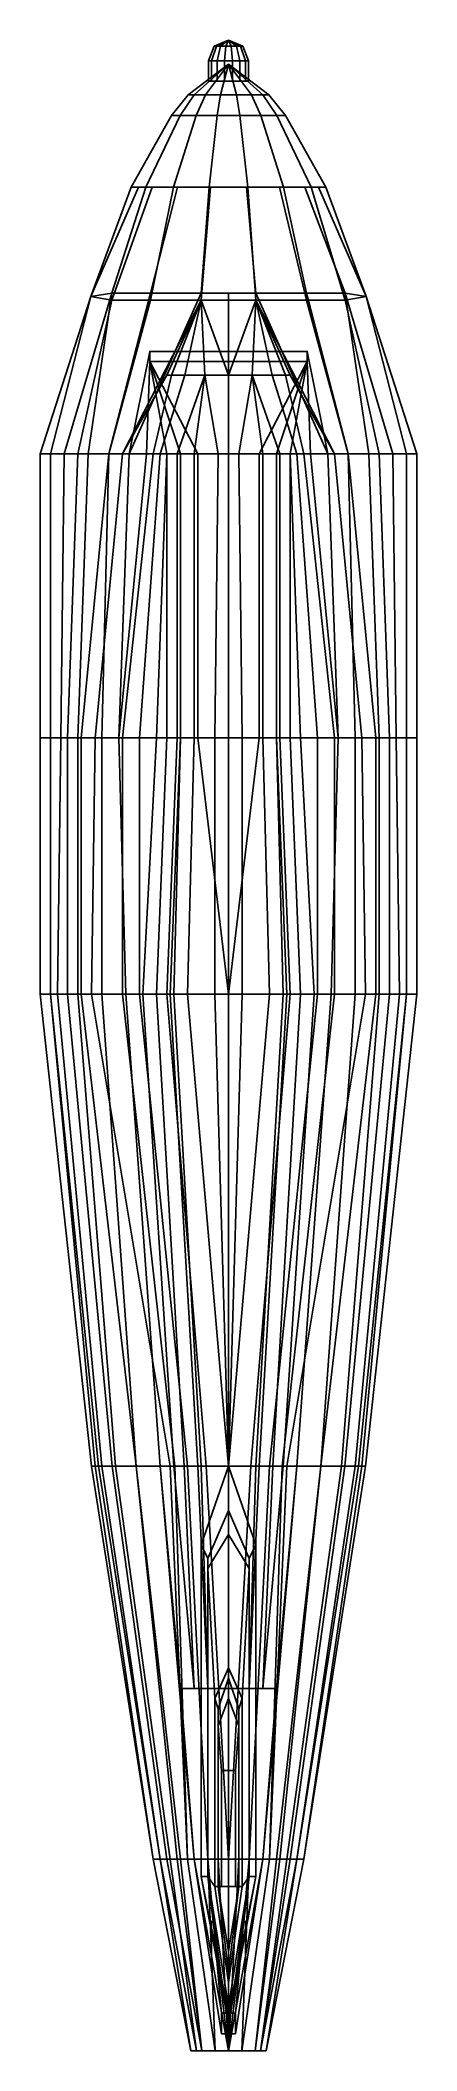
# Model space of a CAD drawing. Extents: x -0.55 to 0.55, y -2.94 to 2.94.
import ezdxf

# ---------------------------------------------------------------- set-up
doc = ezdxf.new("R2010")
doc.units = 0
doc.layers.get('0').update_dxf_attribs({"linetype": 'CONTINUOUS'})

msp = doc.modelspace()

# ---------------------------------------------------------------- linework, layer by layer
for points in [[(3e-16, 2.939999999999999, 0.0500000000000007), (-0.0416111953596642, 2.922426406871194, 0.0417230186215125), (-0.0352762680725806, 2.922426406871194, 0.0735708487516131), (3e-16, 2.939999999999999, 0.0500000000000007)], [(3e-16, 2.939999999999999, 0.0500000000000007), (-0.0235708487516132, 2.922426406871194, 0.0147237319274201), (-0.0416111953596642, 2.922426406871194, 0.0417230186215125), (3e-16, 2.939999999999999, 0.0500000000000007)], [(3e-16, 2.939999999999999, 0.0500000000000007), (-0.0352762680725806, 2.922426406871194, 0.0735708487516131), (-0.0082769813784876, 2.922426406871194, 0.0916111953596648), (3e-16, 2.939999999999999, 0.0500000000000007)], [(3e-16, 2.939999999999999, 0.0500000000000007), (0.0082769813784888, 2.922426406871194, 0.0083888046403366), (-0.0235708487516132, 2.922426406871194, 0.0147237319274201), (3e-16, 2.939999999999999, 0.0500000000000007)], [(3e-16, 2.939999999999999, 0.0500000000000007), (-0.0082769813784876, 2.922426406871194, 0.0916111953596648), (0.0235708487516134, 2.922426406871194, 0.0852762680725832), (-1e-16, 2.939999999999999, 0.0500000000000025)], [(-1e-16, 2.939999999999999, 0.0500000000000025), (0.0235708487516134, 2.922426406871194, 0.0852762680725832), (0.0416111953596649, 2.922426406871194, 0.0582769813784889), (3e-16, 2.939999999999999, 0.0500000000000007)], [(3e-16, 2.939999999999999, 0.0500000000000007), (0.0416111953596649, 2.922426406871194, 0.0582769813784889), (0.0352762680725817, 2.922426406871194, 0.0264291512483865), (6e-16, 2.939999999999999, 0.0499999999999989)], [(6e-16, 2.939999999999999, 0.0499999999999989), (0.0352762680725817, 2.922426406871194, 0.0264291512483865), (0.0082769813784888, 2.922426406871194, 0.0083888046403366), (3e-16, 2.939999999999999, 0.0500000000000007)], [(-0.0416111953596642, 2.922426406871194, 0.0417230186215125), (-0.0588471168241934, 2.88, 0.0382945806790325), (-0.0498881767381517, 2.88, 0.0833342139811766), (-0.0352762680725806, 2.922426406871194, 0.0735708487516131)], [(-0.0235708487516132, 2.922426406871194, 0.0147237319274201), (-0.0333342139811758, 2.88, 0.0001118232618484), (-0.0588471168241934, 2.88, 0.0382945806790325), (-0.0416111953596642, 2.922426406871194, 0.0417230186215125)], [(-0.0352762680725806, 2.922426406871194, 0.0735708487516131), (-0.0498881767381517, 2.88, 0.0833342139811766), (-0.0117054193209673, 2.88, 0.1088471168241938), (-0.0082769813784876, 2.922426406871194, 0.0916111953596648)], [(0.0082769813784888, 2.922426406871194, 0.0083888046403366), (0.0117054193209682, 2.88, -0.0088471168241941), (-0.0333342139811758, 2.88, 0.0001118232618484), (-0.0235708487516132, 2.922426406871194, 0.0147237319274201)], [(-0.0082769813784876, 2.922426406871194, 0.0916111953596648), (-0.0117054193209673, 2.88, 0.1088471168241938), (0.033334213981176, 2.88, 0.0998881767381548), (0.0235708487516134, 2.922426406871194, 0.0852762680725832)], [(0.0352762680725817, 2.922426406871194, 0.0264291512483865), (0.0498881767381528, 2.88, 0.0166657860188249), (0.0117054193209682, 2.88, -0.0088471168241941), (0.0082769813784888, 2.922426406871194, 0.0083888046403366)], [(0.0235708487516134, 2.922426406871194, 0.0852762680725832), (0.033334213981176, 2.88, 0.0998881767381548), (0.0588471168241941, 2.88, 0.061705419320969), (0.0416111953596649, 2.922426406871194, 0.0582769813784889)], [(0.0416111953596649, 2.922426406871194, 0.0582769813784889), (0.0588471168241941, 2.88, 0.061705419320969), (0.0498881767381528, 2.88, 0.0166657860188249), (0.0352762680725817, 2.922426406871194, 0.0264291512483865)], [(3e-16, 2.870000000000002, 0.0500000000000007), (-0.099949426205645, 2.780000000000002, -0.0167840714629026), (-0.1178983868523821, 2.780000000000002, 0.0734514472390515), (3e-16, 2.870000000000002, 0.0500000000000007)], [(3e-16, 2.870000000000002, 0.0500000000000007), (-0.1178983868523821, 2.780000000000002, 0.0734514472390515), (-0.0667840714629037, 2.780000000000002, 0.1499494262056462), (3e-16, 2.870000000000002, 0.0500000000000007)], [(3e-16, 2.870000000000002, 0.0500000000000007), (-0.0234514472390498, 2.780000000000002, -0.0678983868523808), (-0.099949426205645, 2.780000000000002, -0.0167840714629026), (3e-16, 2.870000000000002, 0.0500000000000007)], [(3e-16, 2.870000000000002, 0.0500000000000007), (-0.0667840714629037, 2.780000000000002, 0.1499494262056462), (0.0234514472390502, 2.780000000000002, 0.1678983868523822), (3e-16, 2.870000000000002, 0.0500000000000007)], [(-0.0588471168241934, 2.820000000000002, 0.061705419320969), (-0.0333342139811758, 2.820000000000002, 0.099888176738153), (-0.0333342139811758, 2.88, 0.099888176738153), (-0.0588471168241934, 2.88, 0.061705419320969)], [(-0.0498881767381526, 2.820000000000002, 0.0166657860188231), (-0.0588471168241934, 2.820000000000002, 0.061705419320969), (-0.0588471168241934, 2.88, 0.061705419320969), (-0.0498881767381526, 2.88, 0.0166657860188231)], [(-0.0117054193209675, 2.820000000000002, -0.0088471168241941), (-0.0498881767381526, 2.820000000000002, 0.0166657860188231), (-0.0498881767381526, 2.88, 0.0166657860188231), (-0.0117054193209675, 2.88, -0.0088471168241941)], [(-0.0333342139811758, 2.820000000000002, 0.099888176738153), (0.0117054193209681, 2.820000000000002, 0.1088471168241956), (0.0117054193209682, 2.88, 0.1088471168241956), (-0.0333342139811758, 2.88, 0.099888176738153)], [(3e-16, 2.870000000000002, 0.0500000000000007), (0.0667840714629043, 2.780000000000002, -0.0499494262056448), (-0.0234514472390498, 2.780000000000002, -0.0678983868523808), (3e-16, 2.870000000000002, 0.0500000000000007)], [(0.0333342139811764, 2.820000000000002, 0.0001118232618467), (-0.0117054193209675, 2.820000000000002, -0.0088471168241941), (-0.0117054193209675, 2.88, -0.0088471168241941), (0.0333342139811764, 2.88, 0.0001118232618467)], [(3e-16, 2.870000000000002, 0.0500000000000007), (0.1178983868523827, 2.780000000000002, 0.0265485527609499), (0.0667840714629043, 2.780000000000002, -0.0499494262056448), (3e-16, 2.870000000000002, 0.0500000000000007)], [(3e-16, 2.870000000000002, 0.0500000000000007), (0.0234514472390502, 2.780000000000002, 0.1678983868523822), (0.0999494262056456, 2.780000000000002, 0.116784071462904), (3e-16, 2.870000000000002, 0.0500000000000007)], [(3e-16, 2.870000000000002, 0.0500000000000007), (0.0999494262056456, 2.780000000000002, 0.116784071462904), (0.1178983868523827, 2.780000000000002, 0.0265485527609499), (3e-16, 2.870000000000002, 0.0500000000000007)], [(0.0117054193209681, 2.820000000000002, 0.1088471168241956), (0.0498881767381533, 2.820000000000002, 0.0833342139811766), (0.0498881767381533, 2.88, 0.0833342139811766), (0.0117054193209682, 2.88, 0.1088471168241956)], [(0.0588471168241941, 2.820000000000002, 0.0382945806790325), (0.0333342139811764, 2.820000000000002, 0.0001118232618467), (0.0333342139811764, 2.88, 0.0001118232618467), (0.0588471168241941, 2.88, 0.0382945806790325)], [(0.0498881767381533, 2.820000000000002, 0.0833342139811766), (0.0588471168241941, 2.820000000000002, 0.0382945806790325), (0.0588471168241941, 2.88, 0.0382945806790325), (0.0498881767381533, 2.88, 0.0833342139811766)], [(-0.099949426205645, 2.780000000000002, -0.0167840714629026), (-0.1413498340914327, 2.719999999999997, -0.04444693961333), (-0.166733497668549, 2.719999999999997, 0.0831653547427429), (-0.1178983868523821, 2.780000000000002, 0.0734514472390515)], [(-0.1178983868523821, 2.780000000000002, 0.0734514472390515), (-0.166733497668549, 2.719999999999997, 0.0831653547427429), (-0.0944469396133322, 2.719999999999997, 0.1913498340914348), (-0.0667840714629037, 2.780000000000002, 0.1499494262056462)], [(-0.0234514472390498, 2.780000000000002, -0.0678983868523808), (-0.0331653547427414, 2.719999999999997, -0.1167334976685481), (-0.1413498340914327, 2.719999999999997, -0.04444693961333), (-0.099949426205645, 2.780000000000002, -0.0167840714629026)], [(-0.0667840714629037, 2.780000000000002, 0.1499494262056462), (-0.0944469396133322, 2.719999999999997, 0.1913498340914348), (0.0331653547427421, 2.719999999999997, 0.2167334976685495), (0.0234514472390502, 2.780000000000002, 0.1678983868523822)], [(0.0667840714629043, 2.780000000000002, -0.0499494262056448), (0.0944469396133328, 2.719999999999997, -0.0913498340914334), (-0.0331653547427414, 2.719999999999997, -0.1167334976685481), (-0.0234514472390498, 2.780000000000002, -0.0678983868523808)], [(0.0234514472390502, 2.780000000000002, 0.1678983868523822), (0.0331653547427421, 2.719999999999997, 0.2167334976685495), (0.1413498340914335, 2.719999999999997, 0.1444469396133332), (0.0999494262056456, 2.780000000000002, 0.116784071462904)], [(0.1178983868523827, 2.780000000000002, 0.0265485527609499), (0.1667334976685496, 2.719999999999997, 0.0168346452572585), (0.0944469396133328, 2.719999999999997, -0.0913498340914334), (0.0667840714629043, 2.780000000000002, -0.0499494262056448)], [(0.0999494262056456, 2.780000000000002, 0.116784071462904), (0.1413498340914335, 2.719999999999997, 0.1444469396133332), (0.1667334976685496, 2.719999999999997, 0.0168346452572585), (0.1178983868523827, 2.780000000000002, 0.0265485527609499)], [(-0.2844277313169365, 2.509999999999999, 0.1065761933846776), (-0.1611153675756844, 2.509999999999999, 0.2911261875677393), (-0.0944469396133324, 2.72, 0.191349834091433), (-0.166733497668549, 2.72, 0.0831653547427429)], [(-0.2411261875677381, 2.509999999999999, -0.1111153675756835), (-0.2844277313169365, 2.509999999999999, 0.1065761933846776), (-0.166733497668549, 2.72, 0.0831653547427429), (-0.1413498340914322, 2.72, -0.04444693961333)], [(-0.0565761933846768, 2.509999999999999, -0.2344277313169361), (-0.2411261875677381, 2.509999999999999, -0.1111153675756835), (-0.1413498340914322, 2.72, -0.04444693961333), (-0.0331653547427414, 2.72, -0.1167334976685481)], [(-0.1611153675756844, 2.509999999999999, 0.2911261875677393), (0.0565761933846772, 2.509999999999999, 0.3344277313169375), (0.0331653547427421, 2.72, 0.2167334976685495), (-0.0944469396133324, 2.72, 0.191349834091433)], [(0.1611153675756847, 2.509999999999999, -0.1911261875677379), (-0.0565761933846768, 2.509999999999999, -0.2344277313169361), (-0.0331653547427414, 2.72, -0.1167334976685481), (0.0944469396133328, 2.72, -0.0913498340914316)], [(0.0565761933846772, 2.509999999999999, 0.3344277313169375), (0.2411261875677384, 2.509999999999999, 0.2111153675756849), (0.1413498340914328, 2.72, 0.1444469396133314), (0.0331653547427421, 2.72, 0.2167334976685495)], [(0.2844277313169373, 2.509999999999999, -0.0065761933846762), (0.1611153675756847, 2.509999999999999, -0.1911261875677379), (0.0944469396133328, 2.72, -0.0913498340914316), (0.1667334976685496, 2.72, 0.0168346452572585)], [(0.2411261875677384, 2.509999999999999, 0.2111153675756849), (0.2844277313169373, 2.509999999999999, -0.0065761933846762), (0.1667334976685496, 2.72, 0.0168346452572585), (0.1413498340914328, 2.72, 0.1444469396133314)], [(-0.4021219649653242, 2.189999999999999, 0.1299870320266141), (-0.3409025410440433, 2.180000000000001, 0.2777837955380367), (-0.2227715494463105, 2.509999999999999, 0.1988511904762085), (-0.2844277313169365, 2.509999999999999, 0.1065761933846776)], [(-0.3409025410440436, 2.200000000000001, -0.177783795538037), (-0.402121964965324, 2.189999999999999, -0.0299870320266127), (-0.2627769594423372, 2.509999999999999, -0.0022695870955047), (-0.2411261875677381, 2.509999999999999, -0.1111153675756835)], [(-0.402121964965324, 2.189999999999999, -0.0299870320266127), (-0.4021219649653242, 2.189999999999999, 0.1299870320266141), (-0.2844277313169365, 2.509999999999999, 0.1065761933846776), (-0.2627769594423372, 2.509999999999999, -0.0022695870955047)], [(-0.3409025410440433, 2.180000000000001, 0.2777837955380367), (-0.2277837955380366, 2.180000000000001, 0.3909025410440439), (-0.1611153675756844, 2.509999999999999, 0.2911261875677393), (-0.2227715494463105, 2.509999999999999, 0.1988511904762085)], [(-0.2277837955380368, 2.200000000000001, -0.2909025410440424), (-0.3409025410440436, 2.200000000000001, -0.177783795538037), (-0.2411261875677381, 2.509999999999999, -0.1111153675756835), (-0.1488511904762075, 2.509999999999999, -0.1727715494463098)], [(-0.2277837955380366, 2.180000000000001, 0.3909025410440439), (-0.0799870320266125, 2.180000000000001, 0.4521219649653237), (-0.0522695870955036, 2.509999999999999, 0.3127769594423384), (-0.1611153675756844, 2.509999999999999, 0.2911261875677393)], [(-0.0799870320266125, 2.200000000000001, -0.352121964965324), (-0.2277837955380368, 2.200000000000001, -0.2909025410440424), (-0.1488511904762075, 2.509999999999999, -0.1727715494463098), (-0.0565761933846768, 2.509999999999999, -0.2344277313169361)], [(-0.0799870320266125, 2.180000000000001, 0.4521219649653237), (0.0799870320266128, 2.180000000000001, 0.4521219649653255), (0.0565761933846772, 2.509999999999999, 0.3344277313169375), (-0.0522695870955036, 2.509999999999999, 0.3127769594423384)], [(0.079987032026613, 2.200000000000001, -0.3521219649653222), (-0.0799870320266125, 2.200000000000001, -0.352121964965324), (-0.0565761933846768, 2.509999999999999, -0.2344277313169361), (0.052269587095504, 2.509999999999999, -0.212776959442337)], [(0.2277837955380371, 2.200000000000001, -0.2909025410440442), (0.079987032026613, 2.200000000000001, -0.3521219649653222), (0.052269587095504, 2.509999999999999, -0.212776959442337), (0.1611153675756847, 2.509999999999999, -0.1911261875677379)], [(0.0799870320266128, 2.180000000000001, 0.4521219649653255), (0.2277837955380369, 2.180000000000001, 0.3909025410440439), (0.1488511904762078, 2.509999999999999, 0.2727715494463112), (0.0565761933846772, 2.509999999999999, 0.3344277313169375)], [(0.2277837955380369, 2.180000000000001, 0.3909025410440439), (0.3409025410440436, 2.180000000000001, 0.2777837955380367), (0.2411261875677384, 2.509999999999999, 0.2111153675756849), (0.1488511904762078, 2.509999999999999, 0.2727715494463112)], [(0.3409025410440441, 2.200000000000001, -0.1777837955380352), (0.2277837955380371, 2.200000000000001, -0.2909025410440442), (0.1611153675756847, 2.509999999999999, -0.1911261875677379), (0.222771549446311, 2.509999999999999, -0.0988511904762071)], [(0.4021219649653248, 2.189999999999999, -0.0299870320266127), (0.3409025410440441, 2.200000000000001, -0.1777837955380352), (0.222771549446311, 2.509999999999999, -0.0988511904762071), (0.2844277313169373, 2.509999999999999, -0.0065761933846762)], [(0.3409025410440436, 2.180000000000001, 0.2777837955380367), (0.4021219649653248, 2.189999999999999, 0.1299870320266141), (0.2627769594423377, 2.509999999999999, 0.1022695870955061), (0.2411261875677384, 2.509999999999999, 0.2111153675756849)], [(0.4021219649653248, 2.189999999999999, 0.1299870320266141), (0.4021219649653248, 2.189999999999999, -0.0299870320266127), (0.2844277313169373, 2.509999999999999, -0.0065761933846762), (0.2627769594423377, 2.509999999999999, 0.1022695870955061)], [(-0.55, 1.730000000000002, -0.0599999999999987), (-0.55, 1.730000000000002, 0.0200000000000014), (-0.402121964965324, 2.189999999999999, 0.1300000000000008), (-0.402121964965324, 2.189999999999999, -0.0299870320266127)], [(-0.55, 1.730000000000002, 0.0200000000000014), (-0.5199999999999998, 1.730000000000002, 0.1600000000000019), (-0.402121964965324, 2.189999999999999, 0.1299870320266141)], [(-0.5199999999999998, 1.730000000000002, -0.1699999999999981), (-0.55, 1.730000000000002, -0.0599999999999987), (-0.402121964965324, 2.189999999999999, -0.0299870320266127)], [(-0.4800000000000003, 1.730000000000002, -0.2499999999999982), (-0.5199999999999998, 1.730000000000002, -0.1699999999999981), (-0.402121964965324, 2.189999999999999, -0.0299870320266127), (-0.3409025410440433, 2.200000000000001, -0.1777837955380352)], [(-0.5199999999999998, 1.730000000000002, 0.1600000000000019), (-0.4399999999999994, 1.730000000000002, 0.3100000000000023), (-0.3409025410440433, 2.180000000000001, 0.2777837955380367), (-0.402121964965324, 2.189999999999999, 0.1300000000000008)], [(-0.41, 1.730000000000002, -0.3499999999999979), (-0.4800000000000003, 1.730000000000002, -0.2499999999999982), (-0.3409025410440433, 2.200000000000001, -0.1777837955380352)], [(-0.4399999999999994, 1.730000000000002, 0.3100000000000023), (-0.3499999999999994, 1.730000000000002, 0.4000000000000022), (-0.2277837955380361, 2.180000000000001, 0.3909025410440439), (-0.3409025410440433, 2.180000000000001, 0.2777837955380367)], [(-0.3499999999999994, 1.730000000000002, -0.3999999999999986), (-0.41, 1.730000000000002, -0.3499999999999979), (-0.3409025410440433, 2.200000000000001, -0.1777837955380352), (-0.2277837955380366, 2.200000000000001, -0.2909025410440442)], [(-0.2899999999999998, 1.730000000000002, -0.4399999999999978), (-0.3499999999999994, 1.730000000000002, -0.3999999999999986), (-0.2277837955380366, 2.200000000000001, -0.2909025410440442), (-0.0799870320266127, 2.200000000000001, -0.3521219649653222)], [(-0.3499999999999994, 1.730000000000002, 0.4000000000000022), (-0.3100000000000003, 1.730000000000002, 0.4300000000000015), (-0.0799870320266123, 2.180000000000001, 0.4521219649653255), (-0.2277837955380361, 2.180000000000001, 0.3909025410440439)], [(2e-16, 1.730000000000002, -0.4999999999999978), (-0.2899999999999998, 1.730000000000002, -0.4399999999999973), (-0.0799870320266127, 2.200000000000001, -0.3521219649653218), (3e-16, 2.200000000000001, -0.3521219649653218)], [(-0.1662983158520314, 1.960000000000002, 0.4988830178257154), (-0.1662983158520314, 1.960000000000002, 0.4988830178257154), (-0.079987032026797, 2.179999999999639, 0.4521219649653077), (-0.1799999999999998, 1.960000000000002, 0.4299999999999998)], [(-0.1272792206135783, 1.960000000000002, 0.5572792206135784), (-0.1272792206135783, 1.960000000000002, 0.5572792206135784), (-0.0799870320266008, 2.18000000000014, 0.4521219649652651), (-0.1662983158520314, 1.960000000000002, 0.4988830178257154)], [(-0.0688830178257159, 1.960000000000002, 0.5962983158520317), (-0.0688830178257159, 1.960000000000002, 0.5962983158520317), (-0.0799870320266111, 2.179999999999973, 0.452121964965345), (-0.1272792206135783, 1.960000000000002, 0.5572792206135784)], [(2e-16, 1.960000000000002, 0.6099999999999995), (2e-16, 1.960000000000002, 0.6099999999999995), (0.0799870320266127, 2.180000000000001, 0.4521219649653255), (-0.0799870320266125, 2.180000000000001, 0.4521219649653237)], [(2e-16, 1.960000000000002, 0.6099999999999995), (2e-16, 1.960000000000002, 0.6099999999999995), (-0.0799870320266125, 2.180000000000001, 0.4521219649653255), (-0.068883017825716, 1.960000000000002, 0.5962983158520317)], [(0.2900000000000004, 1.730000000000002, -0.4399999999999973), (4e-16, 1.730000000000002, -0.4999999999999978), (3e-16, 2.200000000000001, -0.3521219649653218), (0.079987032026613, 2.200000000000001, -0.3521219649653218)], [(0.0688830178257164, 1.960000000000002, 0.5962983158520317), (0.0688830178257164, 1.960000000000002, 0.5962983158520317), (0.0799870320266128, 2.180000000000001, 0.4521219649653255), (2e-16, 1.960000000000002, 0.6099999999999995)], [(0.1272792206135788, 1.960000000000002, 0.5572792206135784), (0.1272792206135788, 1.960000000000002, 0.5572792206135784), (0.0799870320266128, 2.180000000000001, 0.4521219649653255), (0.0688830178257163, 1.960000000000002, 0.5962983158520317)], [(0.35, 1.730000000000002, -0.3999999999999986), (0.2900000000000004, 1.730000000000002, -0.4399999999999978), (0.079987032026613, 2.200000000000001, -0.3521219649653222), (0.2277837955380371, 2.200000000000001, -0.2909025410440442)], [(0.2277837955380363, 2.180000000000001, 0.3909025410440439), (0.0799870320266128, 2.180000000000001, 0.4521219649653255), (0.3100000000000009, 1.730000000000002, 0.4300000000000015), (0.35, 1.730000000000002, 0.4000000000000022)], [(0.1662983158520318, 1.960000000000002, 0.4988830178257154), (0.1662983158520318, 1.960000000000002, 0.4988830178257154), (0.0799870320266128, 2.180000000000001, 0.4521219649653255), (0.1272792206135788, 1.960000000000002, 0.5572792206135784)], [(0.1800000000000002, 1.960000000000002, 0.4299999999999998), (0.1800000000000002, 1.960000000000002, 0.4299999999999998), (0.0799870320266128, 2.180000000000001, 0.4521219649653255), (0.1662983158520318, 1.960000000000002, 0.4988830178257154)], [(0.4100000000000005, 1.730000000000002, -0.3499999999999979), (0.35, 1.730000000000002, -0.3999999999999986), (0.2277837955380371, 2.200000000000001, -0.2909025410440442), (0.3409025410440441, 2.200000000000001, -0.1777837955380352)], [(0.3409025410440436, 2.180000000000001, 0.2777837955380367), (0.2277837955380369, 2.180000000000001, 0.3909025410440439), (0.35, 1.730000000000002, 0.4000000000000022), (0.4399999999999999, 1.730000000000002, 0.3100000000000023)], [(0.4800000000000008, 1.730000000000002, -0.2499999999999982), (0.4100000000000005, 1.730000000000002, -0.3499999999999979), (0.3409025410440441, 2.200000000000001, -0.1777837955380352)], [(0.3409025410440441, 2.200000000000001, -0.1777837955380352), (0.4021219649653248, 2.189999999999999, -0.0299870320266127), (0.5200000000000001, 1.730000000000002, -0.1699999999999981), (0.4800000000000008, 1.730000000000002, -0.2499999999999982)], [(0.4021219649653248, 2.189999999999999, 0.1300000000000008), (0.3409025410440436, 2.180000000000001, 0.2777837955380367), (0.4399999999999999, 1.730000000000002, 0.3100000000000023), (0.5200000000000001, 1.730000000000002, 0.1600000000000019)], [(0.4021219649653248, 2.189999999999999, -0.0299870320266127), (0.4021219649653248, 2.189999999999999, 0.1299870320266141), (0.5500000000000003, 1.730000000000002, 0.0200000000000014), (0.5500000000000003, 1.730000000000002, -0.0599999999999987)], [(0.4021219649653248, 2.189999999999999, 0.1300000000000008), (0.4021219649653248, 2.189999999999999, 0.1300000000000008), (0.5200000000000001, 1.730000000000002, 0.1600000000000019), (0.5500000000000003, 1.730000000000002, 0.0200000000000014)], [(0.4021219649653248, 2.189999999999999, -0.0299870320266127), (0.4021219649653248, 2.189999999999999, -0.0299870320266127), (0.5500000000000003, 1.730000000000002, -0.0599999999999987), (0.5200000000000001, 1.730000000000002, -0.1699999999999981)], [(-0.3099999999999998, 1.730000000000002, 0.4299999999999998), (-0.2199999999999994, 1.730000000000002, 0.5900000000000017), (-0.1662983158520314, 1.960000000000002, 0.4988830178257154), (-0.1799999999999998, 1.960000000000002, 0.4299999999999998)], [(-0.2199999999999994, 1.730000000000002, 0.5900000000000017), (-0.1999999999999989, 1.730000000000002, 0.620000000000001), (-0.1272792206135783, 1.960000000000002, 0.5572792206135784), (-0.1662983158520314, 1.960000000000002, 0.4988830178257154)], [(-0.1999999999999989, 1.730000000000002, 0.620000000000001), (-0.1499999999999991, 1.730000000000002, 0.660000000000002), (-0.068883017825716, 1.960000000000002, 0.5962983158520317), (-0.1272792206135783, 1.960000000000002, 0.5572792206135784)], [(-0.1499999999999991, 1.730000000000002, 0.660000000000002), (-0.0999999999999993, 1.730000000000002, 0.6800000000000015), (-0.068883017825716, 1.960000000000002, 0.5962983158520317)], [(-0.0999999999999993, 1.730000000000002, 0.6800000000000015), (-0.029999999999999, 1.730000000000002, 0.7000000000000011), (-0.068883017825716, 1.960000000000002, 0.5962983158520317)], [(-0.029999999999999, 1.730000000000002, 0.7000000000000011), (4e-16, 1.730000000000002, 0.7000000000000011), (2e-16, 1.960000000000002, 0.6099999999999995), (-0.068883017825716, 1.960000000000002, 0.5962983158520317)], [(4e-16, 1.730000000000002, 0.7000000000000011), (0.0299999999999997, 1.730000000000002, 0.7000000000000011), (0.0688830178257164, 1.960000000000002, 0.5962983158520317), (2e-16, 1.960000000000002, 0.6099999999999995)], [(0.0299999999999997, 1.730000000000002, 0.7000000000000011), (0.1, 1.730000000000002, 0.6800000000000015), (0.0688830178257164, 1.960000000000002, 0.5962983158520317)], [(0.1499999999999998, 1.730000000000002, 0.660000000000002), (0.1999999999999996, 1.730000000000002, 0.620000000000001), (0.1272792206135788, 1.960000000000002, 0.5572792206135784), (0.0688830178257164, 1.960000000000002, 0.5962983158520317)], [(0.1, 1.730000000000002, 0.6800000000000015), (0.1499999999999998, 1.730000000000002, 0.660000000000002), (0.0688830178257164, 1.960000000000002, 0.5962983158520317)], [(0.1999999999999996, 1.730000000000002, 0.620000000000001), (0.2200000000000001, 1.730000000000002, 0.5900000000000017), (0.1662983158520318, 1.960000000000002, 0.4988830178257154), (0.1272792206135788, 1.960000000000002, 0.5572792206135784)], [(0.2200000000000001, 1.730000000000002, 0.5900000000000017), (0.3100000000000002, 1.730000000000002, 0.4299999999999998), (0.1800000000000002, 1.960000000000002, 0.4299999999999998), (0.1662983158520318, 1.960000000000002, 0.4988830178257154)], [(-0.5499999999999998, 0.9000000000000021, 0.0200000000000014), (-0.5199999999999995, 0.9000000000000021, 0.1600000000000019), (-0.5199999999999992, 1.730000000000002, 0.1600000000000019), (-0.5499999999999994, 1.730000000000002, 0.0200000000000014)], [(-0.5200000000000004, 0.9000000000000021, -0.2699999999999978), (-0.5499999999999998, 0.9000000000000021, -0.0599999999999987), (-0.5499999999999994, 1.730000000000002, -0.0599999999999987), (-0.5199999999999992, 1.730000000000002, -0.1699999999999981)], [(-0.5499999999999998, 0.9000000000000021, -0.0599999999999987), (-0.5499999999999998, 0.9000000000000021, 0.0200000000000014), (-0.5499999999999994, 1.730000000000002, 0.0200000000000014), (-0.5499999999999994, 1.730000000000002, -0.0599999999999987)], [(-0.4900000000000001, 0.9000000000000021, -0.3499999999999979), (-0.5200000000000004, 0.9000000000000021, -0.2699999999999978), (-0.5199999999999992, 1.730000000000002, -0.1699999999999981), (-0.4800000000000001, 1.730000000000002, -0.2499999999999982)], [(-0.5199999999999995, 0.9000000000000021, 0.1600000000000019), (-0.4700000000000005, 0.9000000000000021, 0.3100000000000023), (-0.4399999999999992, 1.730000000000002, 0.3100000000000023), (-0.5199999999999992, 1.730000000000002, 0.1600000000000019)], [(-0.4400000000000003, 0.9000000000000021, -0.4099999999999984), (-0.4900000000000001, 0.9000000000000021, -0.3499999999999979), (-0.4800000000000001, 1.730000000000002, -0.2499999999999982), (-0.4099999999999998, 1.730000000000002, -0.3499999999999979)], [(-0.4700000000000005, 0.9000000000000021, 0.3100000000000023), (-0.4299999999999996, 0.9000000000000021, 0.3600000000000012), (-0.3499999999999992, 1.730000000000002, 0.4000000000000022), (-0.4399999999999992, 1.730000000000002, 0.3100000000000023)], [(-0.3699999999999999, 0.9000000000000021, -0.4699999999999989), (-0.4400000000000003, 0.9000000000000021, -0.4099999999999984), (-0.4099999999999998, 1.730000000000002, -0.3499999999999979), (-0.3499999999999992, 1.730000000000002, -0.3999999999999986)], [(-0.4299999999999996, 0.9000000000000021, 0.3600000000000012), (-0.3900000000000004, 0.9000000000000021, 0.4300000000000015), (-0.3100000000000001, 1.730000000000002, 0.4300000000000015), (-0.3499999999999992, 1.730000000000002, 0.4000000000000022)], [(-0.3499999999999992, 1.730000000000002, -0.3999999999999986), (-0.2899999999999996, 1.730000000000002, -0.4399999999999978), (-0.3200000000000001, 0.9000000000000021, -0.4999999999999983), (-0.3699999999999999, 0.9000000000000021, -0.4699999999999989)], [(0.3700000000000003, 0.9000000000000021, -0.4699999999999989), (0.3200000000000005, 0.9000000000000021, -0.4999999999999983), (0.2900000000000004, 1.730000000000002, -0.4399999999999978), (0.35, 1.730000000000002, -0.3999999999999986)], [(0.35, 1.730000000000002, 0.4000000000000022), (0.3100000000000009, 1.730000000000002, 0.4300000000000015), (0.3900000000000007, 0.9000000000000021, 0.4300000000000015), (0.4299999999999999, 0.9000000000000021, 0.3600000000000012)], [(0.35, 1.730000000000002, -0.3999999999999986), (0.4100000000000005, 1.730000000000002, -0.3499999999999979), (0.4400000000000006, 0.9000000000000021, -0.4099999999999984), (0.3700000000000003, 0.9000000000000021, -0.4699999999999989)], [(0.4399999999999999, 1.730000000000002, 0.3100000000000023), (0.35, 1.730000000000002, 0.4000000000000022), (0.4299999999999999, 0.9000000000000021, 0.3600000000000012), (0.4700000000000009, 0.9000000000000021, 0.3100000000000023)], [(0.4100000000000005, 1.730000000000002, -0.3499999999999979), (0.4800000000000008, 1.730000000000002, -0.2499999999999982), (0.4900000000000004, 0.9000000000000021, -0.3499999999999979), (0.4400000000000006, 0.9000000000000021, -0.4099999999999984)], [(0.5200000000000001, 1.730000000000002, 0.1600000000000019), (0.4399999999999999, 1.730000000000002, 0.3100000000000023), (0.4700000000000009, 0.9000000000000021, 0.3100000000000023), (0.5199999999999997, 0.9000000000000021, 0.1600000000000019)], [(0.4800000000000008, 1.730000000000002, -0.2499999999999982), (0.5200000000000001, 1.730000000000002, -0.1699999999999981), (0.5200000000000006, 0.9000000000000021, -0.2699999999999978), (0.4900000000000004, 0.9000000000000021, -0.3499999999999979)], [(0.5500000000000003, 1.730000000000002, 0.0200000000000014), (0.5200000000000001, 1.730000000000002, 0.1600000000000019), (0.5199999999999997, 0.9000000000000021, 0.1600000000000019), (0.55, 0.9000000000000021, 0.0200000000000014)], [(0.5200000000000001, 1.730000000000002, -0.1699999999999981), (0.5500000000000003, 1.730000000000002, -0.0599999999999987), (0.55, 0.9000000000000021, -0.0599999999999987), (0.5200000000000006, 0.9000000000000021, -0.2699999999999978)], [(0.5500000000000003, 1.730000000000002, -0.0599999999999987), (0.5500000000000003, 1.730000000000002, 0.0200000000000014), (0.55, 0.9000000000000021, 0.0200000000000014), (0.55, 0.9000000000000021, -0.0599999999999987)], [(-0.5500000000000002, 0.1500000000000021, 0.0400000000000009), (-0.5200000000000009, 0.1500000000000021, 0.2400000000000002), (-0.5199999999999995, 0.9000000000000021, 0.1600000000000019), (-0.5500000000000007, 0.9000000000000021, 0.0200000000000014)], [(-0.5200000000000009, 0.1500000000000021, -0.2499999999999982), (-0.5500000000000002, 0.1500000000000021, -0.0399999999999992), (-0.5500000000000007, 0.9000000000000021, -0.0599999999999987), (-0.5200000000000004, 0.9000000000000021, -0.2699999999999978)], [(-0.5500000000000002, 0.1500000000000021, -0.0399999999999992), (-0.5500000000000002, 0.1500000000000021, 0.0400000000000009), (-0.5500000000000007, 0.9000000000000021, 0.0200000000000014), (-0.5500000000000007, 0.9000000000000021, -0.0599999999999987)], [(-0.5000000000000013, 0.1500000000000021, -0.3199999999999985), (-0.5200000000000009, 0.1500000000000021, -0.2499999999999982), (-0.5200000000000004, 0.9000000000000021, -0.2699999999999978), (-0.4900000000000001, 0.9000000000000021, -0.3499999999999979)], [(-0.5200000000000009, 0.1500000000000021, 0.2400000000000002), (-0.4700000000000001, 0.1500000000000021, 0.3300000000000018), (-0.4700000000000005, 0.9000000000000021, 0.3100000000000023), (-0.5199999999999995, 0.9000000000000021, 0.1600000000000019)], [(-0.4400000000000007, 0.1500000000000021, -0.3999999999999986), (-0.5000000000000013, 0.1500000000000021, -0.3199999999999985), (-0.4900000000000001, 0.9000000000000021, -0.3499999999999979), (-0.4400000000000003, 0.9000000000000021, -0.4099999999999984)], [(-0.4700000000000001, 0.1500000000000021, 0.3300000000000018), (-0.43, 0.1500000000000021, 0.370000000000001), (-0.4299999999999996, 0.9000000000000021, 0.3600000000000012), (-0.4700000000000005, 0.9000000000000021, 0.3100000000000023)], [(-0.3700000000000004, 0.1500000000000021, -0.4599999999999991), (-0.4400000000000007, 0.1500000000000021, -0.3999999999999986), (-0.4400000000000003, 0.9000000000000021, -0.4099999999999984), (-0.3699999999999999, 0.9000000000000021, -0.4699999999999989)], [(-0.43, 0.1500000000000021, 0.370000000000001), (-0.3999999999999997, 0.1500000000000021, 0.4000000000000004), (-0.3900000000000004, 0.9000000000000021, 0.4300000000000015), (-0.4299999999999996, 0.9000000000000021, 0.3600000000000012)], [(-0.3699999999999999, 0.9000000000000021, -0.4699999999999989), (-0.3200000000000001, 0.9000000000000021, -0.4999999999999983), (-0.3000000000000001, 0.1500000000000021, -0.4999999999999983), (-0.3700000000000004, 0.1500000000000021, -0.4599999999999991)], [(0.3700000000000001, 0.1500000000000021, -0.4599999999999991), (0.2999999999999998, 0.1500000000000021, -0.4999999999999983), (0.3200000000000005, 0.9000000000000021, -0.4999999999999983), (0.3700000000000003, 0.9000000000000021, -0.4699999999999989)], [(0.3700000000000003, 0.9000000000000021, -0.4699999999999989), (0.4400000000000006, 0.9000000000000021, -0.4099999999999984), (0.4400000000000003, 0.1500000000000021, -0.3999999999999986), (0.3700000000000001, 0.1500000000000021, -0.4599999999999991)], [(0.4299999999999999, 0.9000000000000021, 0.3600000000000012), (0.3900000000000007, 0.9000000000000021, 0.4300000000000015), (0.3999999999999994, 0.1500000000000021, 0.4000000000000004), (0.4299999999999997, 0.1500000000000021, 0.370000000000001)], [(0.4700000000000009, 0.9000000000000021, 0.3100000000000023), (0.4299999999999999, 0.9000000000000021, 0.3600000000000012), (0.4299999999999997, 0.1500000000000021, 0.370000000000001), (0.4699999999999997, 0.1500000000000021, 0.3300000000000018)], [(0.4400000000000006, 0.9000000000000021, -0.4099999999999984), (0.4900000000000004, 0.9000000000000021, -0.3499999999999979), (0.5000000000000008, 0.1500000000000021, -0.3199999999999985), (0.4400000000000003, 0.1500000000000021, -0.3999999999999986)], [(0.5199999999999997, 0.9000000000000021, 0.1600000000000019), (0.4700000000000009, 0.9000000000000021, 0.3100000000000023), (0.4699999999999997, 0.1500000000000021, 0.3300000000000018), (0.5200000000000004, 0.1500000000000021, 0.2400000000000002)], [(0.4900000000000004, 0.9000000000000021, -0.3499999999999979), (0.5200000000000006, 0.9000000000000021, -0.2699999999999978), (0.5200000000000004, 0.1500000000000021, -0.2499999999999982), (0.5000000000000008, 0.1500000000000021, -0.3199999999999985)], [(0.5500000000000008, 0.9000000000000021, 0.0200000000000014), (0.5199999999999997, 0.9000000000000021, 0.1600000000000019), (0.5200000000000004, 0.1500000000000021, 0.2400000000000002), (0.5499999999999998, 0.1500000000000021, 0.0400000000000009)], [(0.5200000000000006, 0.9000000000000021, -0.2699999999999978), (0.5500000000000008, 0.9000000000000021, -0.0599999999999987), (0.5499999999999998, 0.1500000000000021, -0.0399999999999992), (0.5200000000000004, 0.1500000000000021, -0.2499999999999982)], [(0.5500000000000008, 0.9000000000000021, -0.0599999999999987), (0.5500000000000008, 0.9000000000000021, 0.0200000000000014), (0.5499999999999998, 0.1500000000000021, 0.0400000000000009), (0.5499999999999998, 0.1500000000000021, -0.0399999999999992)], [(1e-16, 0.6099999999999995, 1.200000000000001), (1e-16, 0.6399999999999988, 1.200000000000001), (1e-16, 0.799999999999999, 0.7599999999999998), (1e-16, 0.6999999999999993, 0.75)], [(1e-16, 0.6999999999999993, 0.75), (1e-16, 0.799999999999999, 0.7599999999999998), (1e-16, 0.6399999999999988, 1.200000000000001), (1e-16, 0.6099999999999995, 1.200000000000001)], [(-0.3999999999999983, -1.229999999999995, 0.0100000000000016), (-0.3799999999999987, -1.229999999999995, 0.1000000000000014), (-0.5200000000000009, 0.1500000000000021, 0.2400000000000002), (-0.5500000000000002, 0.1500000000000021, 0.0400000000000009)], [(-0.3900000000000003, -1.229999999999995, -0.1799999999999979), (-0.3999999999999983, -1.229999999999995, -0.1399999999999988), (-0.5500000000000002, 0.1500000000000021, -0.0399999999999992), (-0.5200000000000009, 0.1500000000000021, -0.2499999999999982)], [(-0.3999999999999983, -1.229999999999995, -0.1399999999999988), (-0.3999999999999983, -1.229999999999995, 0.0100000000000016), (-0.5500000000000002, 0.1500000000000021, 0.0400000000000009), (-0.5500000000000002, 0.1500000000000021, -0.0399999999999992)], [(-0.3699999999999989, -1.229999999999995, -0.2399999999999984), (-0.3900000000000003, -1.229999999999995, -0.1799999999999979), (-0.5200000000000009, 0.1500000000000021, -0.2499999999999982), (-0.5000000000000013, 0.1500000000000021, -0.3199999999999985)], [(-0.3799999999999987, -1.229999999999995, 0.1000000000000014), (-0.3399999999999996, -1.229999999999995, 0.1700000000000017), (-0.4700000000000001, 0.1500000000000021, 0.3300000000000018), (-0.5200000000000009, 0.1500000000000021, 0.2400000000000002)], [(-0.329999999999998, -1.229999999999995, -0.2999999999999989), (-0.3699999999999989, -1.229999999999995, -0.2399999999999984), (-0.5000000000000013, 0.1500000000000021, -0.3199999999999985), (-0.4400000000000007, 0.1500000000000021, -0.3999999999999986)], [(-0.3399999999999996, -1.229999999999995, 0.1700000000000017), (-0.2699999999999993, -1.229999999999995, 0.2600000000000016), (-0.43, 0.1500000000000021, 0.370000000000001), (-0.4700000000000001, 0.1500000000000021, 0.3300000000000018)], [(-0.2699999999999993, -1.229999999999995, -0.3499999999999979), (-0.329999999999998, -1.229999999999995, -0.2999999999999989), (-0.4400000000000007, 0.1500000000000021, -0.3999999999999986), (-0.3700000000000004, 0.1500000000000021, -0.4599999999999991)], [(-0.2699999999999993, -1.229999999999995, 0.2600000000000016), (-0.1699999999999996, -1.229999999999995, 0.3200000000000021), (-0.3999999999999997, 0.1500000000000021, 0.4000000000000004), (-0.43, 0.1500000000000021, 0.370000000000001)], [(-0.3700000000000004, 0.1500000000000021, -0.4599999999999991), (-0.3000000000000001, 0.1500000000000021, -0.4999999999999983), (-0.199999999999999, -1.229999999999995, -0.3999999999999986), (-0.2699999999999993, -1.229999999999995, -0.3499999999999979)], [(0.4299999999999997, 0.1500000000000021, 0.370000000000001), (0.3999999999999994, 0.1500000000000021, 0.4000000000000004), (0.1699999999999987, -1.229999999999995, 0.3200000000000021), (0.2699999999999983, -1.229999999999995, 0.2600000000000016)], [(0.2699999999999983, -1.229999999999995, -0.3499999999999979), (0.199999999999998, -1.229999999999995, -0.3999999999999986), (0.2999999999999998, 0.1500000000000021, -0.4999999999999983), (0.3700000000000001, 0.1500000000000021, -0.4599999999999991)], [(0.3700000000000001, 0.1500000000000021, -0.4599999999999991), (0.4400000000000003, 0.1500000000000021, -0.3999999999999986), (0.329999999999997, -1.229999999999995, -0.2999999999999989), (0.2699999999999983, -1.229999999999995, -0.3499999999999979)], [(0.4699999999999997, 0.1500000000000021, 0.3300000000000018), (0.4299999999999997, 0.1500000000000021, 0.370000000000001), (0.2699999999999983, -1.229999999999995, 0.2600000000000016), (0.3399999999999986, -1.229999999999995, 0.1700000000000017)], [(0.4400000000000003, 0.1500000000000021, -0.3999999999999986), (0.5000000000000008, 0.1500000000000021, -0.3199999999999985), (0.3699999999999979, -1.229999999999995, -0.2399999999999984), (0.329999999999997, -1.229999999999995, -0.2999999999999989)], [(0.5200000000000004, 0.1500000000000021, 0.2400000000000002), (0.4699999999999997, 0.1500000000000021, 0.3300000000000018), (0.3399999999999986, -1.229999999999995, 0.1700000000000017), (0.3799999999999977, -1.229999999999995, 0.1000000000000014)], [(0.5000000000000008, 0.1500000000000021, -0.3199999999999985), (0.5200000000000004, 0.1500000000000021, -0.2499999999999982), (0.3899999999999993, -1.229999999999995, -0.1799999999999979), (0.3699999999999979, -1.229999999999995, -0.2399999999999984)], [(0.5499999999999998, 0.1500000000000021, 0.0400000000000009), (0.5200000000000004, 0.1500000000000021, 0.2400000000000002), (0.3799999999999977, -1.229999999999995, 0.1000000000000014), (0.3999999999999973, -1.229999999999995, 0.0100000000000016)], [(0.5200000000000004, 0.1500000000000021, -0.2499999999999982), (0.5499999999999998, 0.1500000000000021, -0.0399999999999992), (0.3999999999999973, -1.229999999999995, -0.1399999999999988), (0.3899999999999993, -1.229999999999995, -0.1799999999999979)], [(0.5499999999999998, 0.1500000000000021, -0.0399999999999992), (0.5499999999999998, 0.1500000000000021, 0.0400000000000009), (0.3999999999999973, -1.229999999999995, 0.0100000000000016), (0.3999999999999973, -1.229999999999995, -0.1399999999999988)], [(-0.2200000000000015, -2.379999999999997, -0.0399999999999992), (-0.2000000000000019, -2.379999999999997), (-0.3799999999999987, -1.229999999999995, 0.1000000000000014), (-0.3999999999999983, -1.229999999999995, 0.0100000000000016)], [(-0.2200000000000015, -2.379999999999997, -0.1400000000000006), (-0.2200000000000015, -2.379999999999997, -0.0399999999999992), (-0.3999999999999983, -1.229999999999995, 0.0100000000000016), (-0.3999999999999983, -1.229999999999995, -0.1399999999999988)], [(-0.2200000000000015, -2.379999999999997, -0.1400000000000006), (-0.2200000000000015, -2.379999999999997, -0.1400000000000006), (-0.3999999999999983, -1.229999999999995, -0.1399999999999988), (-0.3900000000000003, -1.229999999999995, -0.1799999999999979)], [(-0.2000000000000019, -2.379999999999997, -0.1899999999999977), (-0.2200000000000015, -2.379999999999997, -0.1400000000000006), (-0.3900000000000003, -1.229999999999995, -0.1799999999999979), (-0.3699999999999989, -1.229999999999995, -0.2399999999999984)], [(-0.2000000000000019, -2.379999999999997), (-0.1800000000000023, -2.379999999999997, 0.0399999999999992), (-0.3399999999999996, -1.229999999999995, 0.1700000000000017), (-0.3799999999999987, -1.229999999999995, 0.1000000000000014)], [(-0.1700000000000026, -2.379999999999997, -0.2300000000000004), (-0.2000000000000019, -2.379999999999997, -0.1899999999999977), (-0.3699999999999989, -1.229999999999995, -0.2399999999999984), (-0.329999999999998, -1.229999999999995, -0.2999999999999989)], [(-0.1800000000000023, -2.379999999999997, 0.0399999999999992), (-0.1500000000000012, -2.379999999999997, 0.0700000000000003), (-0.2699999999999993, -1.229999999999995, 0.2600000000000016), (-0.3399999999999996, -1.229999999999995, 0.1700000000000017)], [(-0.1400000000000014, -2.379999999999997, -0.259999999999998), (-0.1700000000000026, -2.379999999999997, -0.2300000000000004), (-0.329999999999998, -1.229999999999995, -0.2999999999999989), (-0.2699999999999993, -1.229999999999995, -0.3499999999999979)], [(-0.2699999999999993, -1.229999999999995, -0.3499999999999979), (-0.199999999999999, -1.229999999999995, -0.3999999999999986), (-0.1000000000000023, -2.379999999999997, -0.2899999999999991), (-0.1400000000000014, -2.379999999999997, -0.259999999999998)], [(-0.1500000000000012, -2.379999999999997, 0.0700000000000003), (-0.1200000000000018, -2.379999999999997, 0.0899999999999999), (-0.1699999999999996, -1.229999999999995, 0.3200000000000021), (-0.2699999999999993, -1.229999999999995, 0.2600000000000016)], [(-2e-16, -1.360000000000001, 0.4800000000000005), (-2e-16, -1.229999999999998, 0.4700000000000007), (-0.0800000000000003, -1.459999999999999, 0.2400000000000002), (-0.0599999999999998, -1.499999999999998, 0.4800000000000005)], [(0.0600000000000003, -1.499999999999998, 0.4800000000000005), (0.0799999999999999, -1.459999999999999, 0.2400000000000002), (-2e-16, -1.229999999999998, 0.4700000000000007), (-2e-16, -1.360000000000001, 0.4800000000000005)], [(0.1400000000000008, -2.379999999999997, -0.259999999999998), (0.1000000000000008, -2.379999999999997, -0.2899999999999991), (0.199999999999998, -1.229999999999995, -0.3999999999999986), (0.2699999999999983, -1.229999999999995, -0.3499999999999979)], [(0.2699999999999983, -1.229999999999995, 0.2600000000000016), (0.1699999999999987, -1.229999999999995, 0.3200000000000021), (0.1200000000000013, -2.379999999999997, 0.0899999999999999), (0.1500000000000006, -2.379999999999997, 0.0700000000000003)], [(0.2699999999999983, -1.229999999999995, -0.3499999999999979), (0.329999999999997, -1.229999999999995, -0.2999999999999989), (0.1700000000000019, -2.379999999999997, -0.2300000000000004), (0.1400000000000008, -2.379999999999997, -0.259999999999998)], [(0.3399999999999986, -1.229999999999995, 0.1700000000000017), (0.2699999999999983, -1.229999999999995, 0.2600000000000016), (0.1500000000000006, -2.379999999999997, 0.0700000000000003), (0.1800000000000017, -2.379999999999997, 0.0399999999999992)], [(0.329999999999997, -1.229999999999995, -0.2999999999999989), (0.3699999999999979, -1.229999999999995, -0.2399999999999984), (0.2000000000000013, -2.379999999999997, -0.1899999999999977), (0.1700000000000019, -2.379999999999997, -0.2300000000000004)], [(0.3799999999999977, -1.229999999999995, 0.1000000000000014), (0.3399999999999986, -1.229999999999995, 0.1700000000000017), (0.1800000000000017, -2.379999999999997, 0.0399999999999992), (0.2000000000000013, -2.379999999999997)], [(0.3999999999999973, -1.229999999999995, 0.0100000000000016), (0.3799999999999977, -1.229999999999995, 0.1000000000000014), (0.2000000000000013, -2.379999999999997), (0.2200000000000009, -2.379999999999997, -0.0399999999999992)], [(0.3699999999999979, -1.229999999999995, -0.2399999999999984), (0.3899999999999993, -1.229999999999995, -0.1799999999999979), (0.2200000000000009, -2.379999999999997, -0.1400000000000006), (0.2000000000000013, -2.379999999999997, -0.1899999999999977)], [(0.3999999999999973, -1.229999999999995, -0.1399999999999988), (0.3999999999999973, -1.229999999999995, 0.0100000000000016), (0.2200000000000009, -2.379999999999997, -0.0399999999999992), (0.2200000000000009, -2.379999999999997, -0.1400000000000006)], [(0.3899999999999993, -1.229999999999995, -0.1799999999999979), (0.3999999999999973, -1.229999999999995, -0.1399999999999988), (0.2200000000000009, -2.379999999999997, -0.1400000000000006)], [(-2e-16, -1.430000000000001, 0.5299999999999994), (-2e-16, -1.360000000000001, 0.4800000000000005), (-0.0599999999999998, -1.499999999999998, 0.4800000000000005), (-0.0599999999999998, -1.529999999999999, 0.5299999999999994)], [(0.0600000000000003, -1.529999999999999, 0.5299999999999994), (0.0600000000000003, -1.499999999999998, 0.4800000000000005), (-2e-16, -1.360000000000001, 0.4800000000000005), (-2e-16, -1.430000000000001, 0.5299999999999994)], [(-0.0800000000000003, -1.459999999999999, 0.2400000000000002), (-0.0800000000000003, -1.459999999999999, 0.120000000000001), (-0.0800000000000004, -2.430000000000001, 0.120000000000001), (-0.0800000000000004, -2.430000000000001, 0.2400000000000002)], [(-0.0599999999999998, -1.499999999999998, 0.4800000000000005), (-0.0800000000000003, -1.459999999999999, 0.2400000000000002), (-0.0800000000000004, -2.430000000000001, 0.2400000000000002), (-0.0599999999999999, -2.430000000000001, 0.4800000000000005)], [(-2e-16, -1.819999999999998, 1.38), (-2e-16, -1.430000000000001, 0.5299999999999994), (-0.0599999999999998, -1.529999999999999, 0.5299999999999994), (-0.0400000000000003, -1.909999999999998, 1.38)], [(0.0399999999999998, -1.909999999999998, 1.38), (0.0600000000000003, -1.529999999999999, 0.5299999999999994), (-2e-16, -1.430000000000001, 0.5299999999999994), (-2e-16, -1.819999999999998, 1.38)], [(0.0799999999999998, -2.430000000000001, 0.2400000000000002), (0.0799999999999999, -1.459999999999999, 0.2400000000000002), (0.0600000000000003, -1.499999999999998, 0.4800000000000005), (0.0600000000000002, -2.430000000000001, 0.4800000000000005)], [(0.0799999999999998, -2.430000000000001, 0.120000000000001), (0.0799999999999999, -1.459999999999999, 0.120000000000001), (0.0799999999999999, -1.459999999999999, 0.2400000000000002), (0.0799999999999998, -2.430000000000001, 0.2400000000000002)], [(-0.0599999999999998, -1.529999999999999, 0.5299999999999994), (-0.0599999999999998, -1.499999999999998, 0.4800000000000005), (-0.0599999999999999, -2.430000000000001, 0.4800000000000005), (-0.0599999999999999, -2.430000000000001, 0.5299999999999994)], [(0.0600000000000002, -2.430000000000001, 0.4800000000000005), (0.0600000000000003, -1.499999999999998, 0.4800000000000005), (0.0600000000000003, -1.529999999999999, 0.5299999999999994), (0.0600000000000002, -2.430000000000001, 0.5299999999999994)], [(-0.0400000000000003, -1.909999999999998, 1.38), (-0.0599999999999998, -1.529999999999999, 0.5299999999999994), (-0.0599999999999999, -2.430000000000001, 0.5299999999999994), (-0.0400000000000004, -2.459999999999999, 1.38)], [(0.0600000000000002, -2.430000000000001, 0.5299999999999994), (0.0600000000000003, -1.529999999999999, 0.5299999999999994), (0.0399999999999998, -1.909999999999998, 1.38), (0.0399999999999997, -2.459999999999999, 1.38)], [(-2e-16, -1.849999999999999, 1.439999999999999), (-2e-16, -1.819999999999998, 1.38), (-0.0400000000000003, -1.909999999999998, 1.38), (-0.0300000000000005, -1.939999999999999, 1.439999999999999)], [(0.03, -1.939999999999999, 1.439999999999999), (0.0399999999999998, -1.909999999999998, 1.38), (-2e-16, -1.819999999999998, 1.38), (-2e-16, -1.849999999999999, 1.439999999999999)], [(-3e-16, -1.909999999999998, 1.48), (-2e-16, -1.849999999999999, 1.439999999999999), (-0.0300000000000005, -1.939999999999999, 1.439999999999999), (-0.0300000000000005, -1.989999999999996, 1.48)], [(0.03, -1.989999999999996, 1.48), (0.03, -1.939999999999999, 1.439999999999999), (-2e-16, -1.849999999999999, 1.439999999999999), (-3e-16, -1.909999999999998, 1.48)], [(-0.0300000000000005, -1.939999999999999, 1.439999999999999), (-0.0400000000000003, -1.909999999999998, 1.38), (-0.0400000000000004, -2.459999999999999, 1.38), (-0.0300000000000006, -2.459999999999999, 1.439999999999999)], [(-3e-16, -2.119999999999999, 1.529999999999999), (-3e-16, -1.909999999999998, 1.48), (-0.0300000000000005, -1.989999999999996, 1.48), (-0.0199999999999999, -2.119999999999999, 1.519999999999999)], [(-0.0300000000000005, -1.989999999999996, 1.48), (-0.0300000000000005, -1.939999999999999, 1.439999999999999), (-0.0300000000000006, -2.459999999999999, 1.439999999999999), (-0.0300000000000006, -2.459999999999999, 1.48)], [(0.0200000000000002, -2.119999999999999, 1.519999999999999), (0.03, -1.989999999999996, 1.48), (-3e-16, -1.909999999999998, 1.48), (-3e-16, -2.119999999999999, 1.529999999999999)], [(0.0399999999999997, -2.459999999999999, 1.38), (0.0399999999999998, -1.909999999999998, 1.38), (0.03, -1.939999999999999, 1.439999999999999), (0.0299999999999999, -2.459999999999999, 1.439999999999999)], [(0.0299999999999999, -2.459999999999999, 1.439999999999999), (0.03, -1.939999999999999, 1.439999999999999), (0.03, -1.989999999999996, 1.48), (0.0299999999999999, -2.459999999999999, 1.48)], [(-0.0199999999999999, -2.119999999999999, 1.519999999999999), (-0.0300000000000005, -1.989999999999996, 1.48), (-0.0300000000000006, -2.459999999999999, 1.48), (-0.0199999999999999, -2.460000000000002, 1.519999999999999)], [(0.0299999999999999, -2.459999999999999, 1.48), (0.03, -1.989999999999996, 1.48), (0.0200000000000002, -2.119999999999999, 1.519999999999999), (0.0200000000000002, -2.460000000000002, 1.519999999999999)], [(-3e-16, -2.460000000000002, 1.529999999999999), (-3e-16, -2.119999999999999, 1.529999999999999), (-0.0199999999999999, -2.119999999999999, 1.519999999999999), (-0.0199999999999999, -2.460000000000002, 1.519999999999999)], [(0.0200000000000002, -2.460000000000002, 1.519999999999999), (0.0200000000000002, -2.119999999999999, 1.519999999999999), (-3e-16, -2.119999999999999, 1.529999999999999), (-3e-16, -2.460000000000002, 1.529999999999999)], [(-0.0938908729652605, -2.939999999999999, -0.1288908729652594), (-0.1100000000000004, -2.939999999999999, -0.0899999999999999), (-0.2200000000000015, -2.379999999999997, -0.1400000000000006), (-0.2000000000000019, -2.379999999999997, -0.1899999999999977)], [(-0.1100000000000004, -2.939999999999999, -0.0899999999999999), (-0.1100000000000004, -2.939999999999999, -0.0899999999999999), (-0.2200000000000015, -2.379999999999997, -0.0399999999999992), (-0.2200000000000015, -2.379999999999997, -0.1400000000000006)], [(-0.1100000000000004, -2.939999999999999, -0.0899999999999999), (-0.1100000000000004, -2.939999999999999, -0.0899999999999999), (-0.2000000000000019, -2.379999999999997), (-0.2200000000000015, -2.379999999999997, -0.0399999999999992)], [(-0.0938908729652605, -2.939999999999999, -0.1288908729652594), (-0.0938908729652605, -2.939999999999999, -0.1288908729652594), (-0.2000000000000019, -2.379999999999997, -0.1899999999999977), (-0.1700000000000026, -2.379999999999997, -0.2300000000000004)], [(-0.1100000000000004, -2.939999999999999, -0.0899999999999999), (-0.0777817459305206, -2.939999999999999, -0.0122182540694791), (-0.1800000000000023, -2.379999999999997, 0.0399999999999992), (-0.2000000000000019, -2.379999999999997)], [(-0.0777817459305206, -2.939999999999999, -0.0122182540694791), (-0.0777817459305206, -2.939999999999999, -0.0122182540694791), (-0.1500000000000012, -2.379999999999997, 0.0700000000000003), (-0.1800000000000023, -2.379999999999997, 0.0399999999999992)], [(-0.0777817459305206, -2.939999999999999, -0.1677817459305206), (-0.0938908729652605, -2.939999999999999, -0.1288908729652594), (-0.1700000000000026, -2.379999999999997, -0.2300000000000004), (-0.1400000000000014, -2.379999999999997, -0.259999999999998)], [(-0.0777817459305206, -2.939999999999999, -0.0122182540694791), (-0.0388908729652605, -2.939999999999999, 0.0038908729652594), (-0.1200000000000018, -2.379999999999997, 0.0899999999999999), (-0.1500000000000012, -2.379999999999997, 0.0700000000000003)], [(-0.1400000000000014, -2.379999999999997, -0.259999999999998), (-0.1000000000000023, -2.379999999999997, -0.2899999999999991), (-4e-16, -2.939999999999999, -0.1999999999999993), (-0.0777817459305206, -2.939999999999999, -0.1677817459305206)], [(-0.0388908729652611, -2.939999999999999, 0.0038908729652594), (-0.0388908729652605, -2.939999999999999, 0.0038908729652594), (-0.0600000000000031, -2.379999999999997, 0.1300000000000026), (-0.1200000000000018, -2.379999999999997, 0.0899999999999999)], [(-0.0800000000000004, -2.379999999999997, 0.120000000000001), (-0.0599999999999999, -2.379999999999997, 0.0700000000000003), (-0.0599999999999999, -2.430000000000001, 0.0700000000000003), (-0.0800000000000004, -2.430000000000001, 0.120000000000001)], [(-0.0388908729652605, -2.939999999999999, 0.0038908729652594), (-4e-16, -2.939999999999999, 0.0199999999999996), (1.1e-15, -2.379999999999997, 0.1400000000000006), (-0.0600000000000031, -2.379999999999997, 0.1300000000000026)], [(-0.0599999999999999, -2.379999999999997, 0.0700000000000003), (-0.0300000000000006, -2.379999999999997, 0.0199999999999996), (-4e-16, -2.939999999999999, 0.0199999999999996), (-0.0599999999999999, -2.430000000000001, 0.0700000000000003)], [(0.0600000000000017, -2.379999999999997, 0.1300000000000026), (1.1e-15, -2.379999999999997, 0.1400000000000006), (-4e-16, -2.939999999999999, 0.0199999999999996), (0.0388908729652597, -2.939999999999999, 0.0038908729652594)], [(0.0777817459305199, -2.939999999999999, -0.1677817459305206), (-4e-16, -2.939999999999999, -0.1999999999999993), (0.1000000000000008, -2.379999999999997, -0.2899999999999991), (0.1400000000000008, -2.379999999999997, -0.259999999999998)], [(-4e-16, -2.939999999999999, 0.0199999999999996), (0.03, -2.379999999999997, 0.0199999999999996), (0.0600000000000002, -2.379999999999997, 0.0700000000000003), (0.0600000000000002, -2.430000000000001, 0.0700000000000003)], [(0.1500000000000006, -2.379999999999997, 0.0700000000000003), (0.1200000000000013, -2.379999999999997, 0.0899999999999999), (0.0388908729652597, -2.939999999999999, 0.0038908729652594), (0.0777817459305199, -2.939999999999999, -0.0122182540694791)], [(0.1200000000000013, -2.379999999999997, 0.0899999999999999), (0.0600000000000017, -2.379999999999997, 0.1300000000000026), (0.0388908729652597, -2.939999999999999, 0.0038908729652594)], [(0.0600000000000002, -2.430000000000001, 0.0700000000000003), (0.0600000000000002, -2.379999999999997, 0.0700000000000003), (0.0799999999999998, -2.379999999999997, 0.120000000000001), (0.0799999999999998, -2.430000000000001, 0.120000000000001)], [(0.1400000000000008, -2.379999999999997, -0.259999999999998), (0.1700000000000019, -2.379999999999997, -0.2300000000000004), (0.0938908729652598, -2.939999999999999, -0.1288908729652594), (0.0777817459305199, -2.939999999999999, -0.1677817459305206)], [(0.1800000000000017, -2.379999999999997, 0.0399999999999992), (0.1500000000000006, -2.379999999999997, 0.0700000000000003), (0.0777817459305199, -2.939999999999999, -0.0122182540694791), (0.0938908729652598, -2.939999999999999, -0.0511091270347404)], [(0.2000000000000013, -2.379999999999997, -0.1899999999999977), (0.2200000000000009, -2.379999999999997, -0.1400000000000006), (0.1099999999999996, -2.939999999999999, -0.0899999999999999), (0.0938908729652598, -2.939999999999999, -0.1288908729652594)], [(0.1700000000000019, -2.379999999999997, -0.2300000000000004), (0.2000000000000013, -2.379999999999997, -0.1899999999999977), (0.0938908729652598, -2.939999999999999, -0.1288908729652594)], [(0.2000000000000013, -2.379999999999997), (0.1800000000000017, -2.379999999999997, 0.0399999999999992), (0.0938908729652598, -2.939999999999999, -0.0511091270347404), (0.1099999999999996, -2.939999999999999, -0.0899999999999999)], [(0.2200000000000009, -2.379999999999997, -0.1400000000000006), (0.2200000000000009, -2.379999999999997, -0.0399999999999992), (0.1099999999999996, -2.939999999999999, -0.0899999999999999)], [(0.2200000000000009, -2.379999999999997, -0.0399999999999992), (0.2000000000000013, -2.379999999999997), (0.1099999999999996, -2.939999999999999, -0.0899999999999999)], [(-0.0800000000000004, -2.430000000000001, 0.2400000000000002), (-0.0800000000000004, -2.430000000000001, 0.120000000000001), (-4e-16, -2.860000000000001, 0.120000000000001), (-4e-16, -2.83, 0.2400000000000002)], [(-0.0800000000000004, -2.430000000000001, 0.120000000000001), (-0.0599999999999999, -2.430000000000001, 0.0700000000000003), (-4e-16, -2.879999999999997, 0.0700000000000003), (-4e-16, -2.860000000000001, 0.120000000000001)], [(-0.0599999999999999, -2.430000000000001, 0.4800000000000005), (-0.0800000000000004, -2.430000000000001, 0.2400000000000002), (-4e-16, -2.83, 0.2400000000000002), (-4e-16, -2.809999999999996, 0.4800000000000005)], [(-0.0400000000000004, -2.459999999999999, 1.38), (-0.0599999999999999, -2.430000000000001, 0.5299999999999994), (-4e-16, -2.809999999999996, 0.5299999999999994), (-4e-16, -2.739999999999996, 1.38)], [(-0.0599999999999999, -2.430000000000001, 0.0700000000000003), (-4e-16, -2.939999999999999, 0.0199999999999996), (-4e-16, -2.939999999999999, 0.0199999999999996), (-4e-16, -2.879999999999997, 0.0700000000000003)], [(-0.0599999999999999, -2.430000000000001, 0.5299999999999994), (-0.0599999999999999, -2.430000000000001, 0.4800000000000005), (-4e-16, -2.809999999999996, 0.4800000000000005), (-4e-16, -2.809999999999996, 0.5299999999999994)], [(-0.0300000000000006, -2.459999999999999, 1.439999999999999), (-0.0400000000000004, -2.459999999999999, 1.38), (-4e-16, -2.739999999999996, 1.38), (-4e-16, -2.709999999999999, 1.439999999999999)], [(-0.0300000000000006, -2.459999999999999, 1.48), (-0.0300000000000006, -2.459999999999999, 1.439999999999999), (-4e-16, -2.709999999999999, 1.439999999999999), (-3e-16, -2.65, 1.48)], [(-0.0199999999999999, -2.460000000000002, 1.519999999999999), (-0.0300000000000006, -2.459999999999999, 1.48), (-3e-16, -2.65, 1.48), (-3e-16, -2.460000000000002, 1.529999999999999)], [(-4e-16, -2.879999999999997, 0.0700000000000003), (-4e-16, -2.939999999999999, 0.0199999999999996), (-4e-16, -2.939999999999999, 0.0199999999999996), (0.0600000000000002, -2.430000000000001, 0.0700000000000003)], [(-4e-16, -2.860000000000001, 0.120000000000001), (-4e-16, -2.879999999999997, 0.0700000000000003), (0.0600000000000002, -2.430000000000001, 0.0700000000000003), (0.0799999999999998, -2.430000000000001, 0.120000000000001)], [(-4e-16, -2.83, 0.2400000000000002), (-4e-16, -2.860000000000001, 0.120000000000001), (0.0799999999999998, -2.430000000000001, 0.120000000000001), (0.0799999999999998, -2.430000000000001, 0.2400000000000002)], [(-4e-16, -2.809999999999996, 0.4800000000000005), (-4e-16, -2.83, 0.2400000000000002), (0.0799999999999998, -2.430000000000001, 0.2400000000000002), (0.0600000000000002, -2.430000000000001, 0.4800000000000005)], [(-4e-16, -2.809999999999996, 0.5299999999999994), (-4e-16, -2.809999999999996, 0.4800000000000005), (0.0600000000000002, -2.430000000000001, 0.4800000000000005), (0.0600000000000002, -2.430000000000001, 0.5299999999999994)], [(-4e-16, -2.739999999999996, 1.38), (-4e-16, -2.809999999999996, 0.5299999999999994), (0.0600000000000002, -2.430000000000001, 0.5299999999999994), (0.0399999999999997, -2.459999999999999, 1.38)], [(-4e-16, -2.709999999999999, 1.439999999999999), (-4e-16, -2.739999999999996, 1.38), (0.0399999999999997, -2.459999999999999, 1.38), (0.0299999999999999, -2.459999999999999, 1.439999999999999)], [(-3e-16, -2.65, 1.48), (-4e-16, -2.709999999999999, 1.439999999999999), (0.0299999999999999, -2.459999999999999, 1.439999999999999), (0.0299999999999999, -2.459999999999999, 1.48)], [(-3e-16, -2.460000000000002, 1.529999999999999), (-3e-16, -2.65, 1.48), (0.0299999999999999, -2.459999999999999, 1.48), (0.0200000000000002, -2.460000000000002, 1.519999999999999)], [(-0.05, -2.689999999999999, -0.8799999999999998), (-0.05, -2.669999999999996, -0.8899999999999996), (-0.0499999999999999, -2.559999999999996, -0.7300000000000005), (-0.0499999999999999, -2.599999999999999, -0.7199999999999989)], [(-0.0499999999999999, -2.599999999999999, -0.7199999999999989), (-0.0499999999999999, -2.559999999999996, -0.7300000000000005), (-0.05, -2.669999999999996, -0.8899999999999996), (-0.05, -2.689999999999999, -0.8799999999999998)], [(0.0500000000000001, -2.599999999999999, -0.7199999999999989), (0.0500000000000001, -2.559999999999996, -0.7300000000000005), (0.0500000000000001, -2.669999999999996, -0.8899999999999996), (0.0500000000000001, -2.689999999999999, -0.8799999999999998)], [(0.0500000000000001, -2.689999999999999, -0.8799999999999998), (0.0500000000000001, -2.669999999999996, -0.8899999999999996), (0.0500000000000001, -2.559999999999996, -0.7300000000000005), (0.0500000000000001, -2.599999999999999, -0.7199999999999989)], [(-4e-16, -2.939999999999999, -0.1999999999999993), (-0.0777817459305206, -2.939999999999999, -0.0122182540694791), (-0.1100000000000004, -2.939999999999999, -0.0899999999999999), (-0.0777817459305206, -2.939999999999999, -0.1677817459305206)], [(0.0777817459305199, -2.939999999999999, -0.1677817459305206), (-4e-16, -2.939999999999999, 0.0199999999999996), (-0.0777817459305206, -2.939999999999999, -0.0122182540694791), (-4e-16, -2.939999999999999, -0.1999999999999993)], [(0.1099999999999996, -2.939999999999999, -0.0899999999999999), (0.0777817459305199, -2.939999999999999, -0.0122182540694791), (-4e-16, -2.939999999999999, 0.0199999999999996), (0.0777817459305199, -2.939999999999999, -0.1677817459305206)]]:
    msp.add_3dface(points)
at = {"color": 3}
for points in [[(-0.2299999999999995, 2, -0.4999999999999996), (-0.2399999999999993, 1.730000000000002, -0.489999999999998), (-0.29, 1.729999999999999, -0.4399999999999995), (-0.2299999999999995, 2.03, -0.33)], [(-0.2299999999999995, 2, -0.4999999999999996), (-0.1799999999999997, 1.730000000000002, -0.5799999999999979), (-0.2399999999999993, 1.730000000000002, -0.4900000000000003), (-0.2299999999999995, 2, -0.4999999999999996)], [(0.2300000000000004, 2.03, -0.33), (0.2300000000000004, 2, -0.4999999999999996), (-0.2299999999999995, 2, -0.4999999999999996), (-0.2299999999999995, 2.03, -0.33)], [(0.2300000000000004, 2, -0.4999999999999996), (0.0899999999999999, 1.729999999999999, -0.6999999999999998), (-0.0899999999999999, 1.729999999999999, -0.6999999999999998), (-0.2299999999999995, 2, -0.4999999999999996)], [(-0.2299999999999995, 2, -0.4999999999999996), (-0.0899999999999999, 1.729999999999999, -0.6999999999999998), (-0.1399999999999997, 1.730000000000002, -0.6699999999999977), (-0.2299999999999995, 2, -0.4999999999999996)], [(-0.2299999999999995, 2, -0.4999999999999996), (-0.1399999999999988, 1.729999999999999, -0.6699999999999986), (-0.1399999999999997, 1.730000000000002, -0.6499999999999982), (-0.2299999999999995, 2, -0.4999999999999996)], [(-0.2299999999999995, 2, -0.4999999999999996), (-0.1399999999999997, 1.729999999999999, -0.6499999999999986), (-0.1799999999999997, 1.730000000000002, -0.5799999999999979), (-0.2299999999999995, 2, -0.4999999999999996)], [(0.1399999999999997, 1.730000000000002, -0.6699999999999977), (0.0899999999999981, 1.730000000000002, -0.6999999999999998), (0.2300000000000004, 2, -0.4999999999999996)], [(0.1399999999999997, 1.730000000000002, -0.6499999999999982), (0.1400000000000006, 1.730000000000004, -0.669999999999996), (0.2300000000000004, 2, -0.4999999999999996)], [(0.1799999999999997, 1.730000000000002, -0.5799999999999979), (0.1400000000000006, 1.730000000000005, -0.6499999999999964), (0.2300000000000004, 2, -0.4999999999999996)], [(0.2400000000000002, 1.729999999999986, -0.4900000000000011), (0.1799999999999997, 1.730000000000002, -0.5799999999999979), (0.2300000000000004, 2, -0.4999999999999996)], [(0.29, 1.729999999999999, -0.4399999999999995), (0.2399999999999993, 1.730000000000002, -0.489999999999998), (0.2300000000000004, 2, -0.4999999999999996), (0.2300000000000004, 2.03, -0.33)], [(-0.2399999999999993, 1.730000000000002, -0.489999999999998), (-0.1799999999999997, 1.730000000000002, -0.5799999999999979), (-0.2100000000000008, 0.9000000000000039, -0.6299999999999986), (-0.3200000000000003, 0.9000000000000039, -0.4999999999999978)], [(-0.29, 1.730000000000002, -0.4399999999999973), (-0.2399999999999993, 1.730000000000002, -0.489999999999998), (-0.3200000000000003, 0.9000000000000039, -0.4999999999999978)], [(-0.1799999999999997, 1.730000000000002, -0.5799999999999979), (-0.1799999999999997, 1.730000000000002, -0.5799999999999979), (-0.1799999999999997, 0.9000000000000039, -0.6999999999999988), (-0.2100000000000008, 0.9000000000000039, -0.6299999999999986)], [(-0.1799999999999997, 1.730000000000002, -0.5799999999999979), (-0.1399999999999997, 1.730000000000002, -0.6499999999999982), (-0.1400000000000006, 0.9000000000000039, -0.8099999999999983), (-0.1799999999999997, 0.9000000000000039, -0.6999999999999988)], [(-0.1399999999999997, 1.730000000000002, -0.6699999999999977), (-0.0899999999999999, 1.730000000000002, -0.6999999999999988), (-0.0899999999999999, 0.9000000000000039, -0.859999999999998), (-0.1400000000000006, 0.9000000000000039, -0.8399999999999984)], [(-0.1399999999999997, 1.730000000000002, -0.6499999999999982), (-0.1399999999999997, 1.730000000000002, -0.6699999999999977), (-0.1400000000000006, 0.9000000000000039, -0.8399999999999984), (-0.1400000000000006, 0.9000000000000039, -0.8099999999999983)], [(-0.0899999999999999, 1.730000000000002, -0.6999999999999988), (0, 1.730000000000002, -0.6999999999999988), (0, 0.9000000000000004, -0.859999999999999), (-0.0899999999999999, 0.9000000000000039, -0.859999999999998)], [(0.0899999999999999, 0.9000000000000004, -0.859999999999999), (0, 0.9000000000000004, -0.859999999999999), (0, 1.730000000000002, -0.6999999999999988), (0.0899999999999999, 1.730000000000002, -0.6999999999999988)], [(0.1399999999999997, 0.9000000000000004, -0.8399999999999995), (0.0899999999999999, 0.9000000000000004, -0.859999999999999), (0.0899999999999999, 1.730000000000002, -0.6999999999999988), (0.1399999999999997, 1.730000000000002, -0.6699999999999977)], [(0.1399999999999997, 0.9000000000000004, -0.8099999999999983), (0.1399999999999997, 0.9000000000000004, -0.8399999999999995), (0.1399999999999997, 1.730000000000002, -0.6699999999999977), (0.1399999999999997, 1.730000000000002, -0.6499999999999982)], [(0.1799999999999997, 0.9000000000000039, -0.6999999999999988), (0.1399999999999997, 0.9000000000000004, -0.8099999999999983), (0.1399999999999997, 1.730000000000002, -0.6499999999999982), (0.1799999999999997, 1.730000000000002, -0.5799999999999979)], [(0.3200000000000003, 0.9000000000000039, -0.4999999999999978), (0.2100000000000008, 0.9000000000000039, -0.6299999999999986), (0.1799999999999997, 1.730000000000002, -0.5799999999999979), (0.2399999999999993, 1.730000000000002, -0.489999999999998)], [(0.2100000000000008, 0.9000000000000039, -0.6299999999999986), (0.1799999999999997, 0.9000000000000039, -0.6999999999999988), (0.1799999999999997, 1.730000000000002, -0.5799999999999979)], [(0.3200000000000003, 0.9000000000000039, -0.4999999999999978), (0.3200000000000003, 0.9000000000000039, -0.4999999999999978), (0.2399999999999993, 1.730000000000002, -0.489999999999998), (0.29, 1.730000000000002, -0.4399999999999973)], [(-0.3200000000000001, 0.9000000000000039, -0.4999999999999983), (-0.2100000000000007, 0.9000000000000039, -0.629999999999999), (-0.2500000000000003, 0.1500000000000039, -0.549999999999999), (-0.3000000000000001, 0.1500000000000039, -0.4999999999999983)], [(-0.2100000000000007, 0.9000000000000039, -0.629999999999999), (-0.1799999999999996, 0.9000000000000039, -0.6999999999999993), (-0.2100000000000003, 0.1500000000000039, -0.6399999999999988), (-0.2500000000000003, 0.1500000000000039, -0.549999999999999)], [(-0.1799999999999996, 0.9000000000000039, -0.6999999999999993), (-0.1400000000000004, 0.9000000000000039, -0.8099999999999987), (-0.1700000000000002, 0.1500000000000039, -0.7199999999999989), (-0.2100000000000003, 0.1500000000000039, -0.6399999999999988)], [(-0.1400000000000004, 0.9000000000000039, -0.8099999999999987), (-0.1400000000000004, 0.9000000000000039, -0.8399999999999989), (-0.1599999999999996, 0.1500000000000039, -0.759999999999998), (-0.1700000000000002, 0.1500000000000039, -0.7199999999999989)], [(-0.1400000000000004, 0.9000000000000039, -0.8399999999999989), (-0.0899999999999997, 0.9000000000000039, -0.8599999999999985), (-3e-16, 0.1500000000000039, -0.759999999999998), (-0.1599999999999996, 0.1500000000000039, -0.759999999999998)], [(-2e-16, 0.1500000000000021, -0.759999999999998), (-2e-16, 0.1500000000000021, -0.759999999999998), (-0.0899999999999997, 0.9000000000000073, -0.8599999999999977), (1e-16, 0.9000000000000039, -0.8599999999999985)], [(0.1599999999999992, 0.1500000000000039, -0.759999999999998), (-1e-16, 0.1500000000000039, -0.759999999999998), (0.09, 0.9000000000000039, -0.8599999999999985), (0.1400000000000007, 0.9000000000000039, -0.8399999999999989)], [(-1e-16, 0.1500000000000039, -0.759999999999998), (-1e-16, 0.1500000000000039, -0.759999999999998), (1e-16, 0.9000000000000039, -0.8599999999999985), (0.09, 0.9000000000000039, -0.8599999999999985)], [(0.2099999999999999, 0.1500000000000039, -0.6399999999999988), (0.1699999999999998, 0.1500000000000039, -0.7199999999999989), (0.1400000000000007, 0.9000000000000039, -0.8099999999999987), (0.1799999999999998, 0.9000000000000039, -0.6999999999999993)], [(0.1699999999999998, 0.1500000000000039, -0.7199999999999989), (0.1599999999999992, 0.1500000000000039, -0.759999999999998), (0.1400000000000007, 0.9000000000000039, -0.8399999999999989), (0.1400000000000007, 0.9000000000000039, -0.8099999999999987)], [(0.25, 0.1500000000000039, -0.549999999999999), (0.2099999999999999, 0.1500000000000039, -0.6399999999999988), (0.1799999999999998, 0.9000000000000039, -0.6999999999999993), (0.210000000000001, 0.9000000000000039, -0.629999999999999)], [(0.2999999999999998, 0.1500000000000039, -0.4999999999999983), (0.25, 0.1500000000000039, -0.549999999999999), (0.210000000000001, 0.9000000000000039, -0.629999999999999), (0.3200000000000005, 0.9000000000000039, -0.4999999999999983)], [(-0.3000000000000001, 0.1500000000000039, -0.4999999999999983), (-0.2500000000000003, 0.1500000000000039, -0.549999999999999), (-0.1599999999999998, -1.229999999999995, -0.4399999999999978), (-0.199999999999999, -1.229999999999995, -0.3999999999999986)], [(-0.2500000000000003, 0.1500000000000039, -0.549999999999999), (-0.2100000000000003, 0.1500000000000039, -0.6399999999999988), (-0.1299999999999987, -1.229999999999995, -0.4999999999999983), (-0.1599999999999998, -1.229999999999995, -0.4399999999999978)], [(-0.2100000000000003, 0.1500000000000039, -0.6399999999999988), (-0.1700000000000002, 0.1500000000000039, -0.7199999999999989), (-0.0899999999999996, -1.229999999999995, -0.5799999999999983), (-0.1299999999999987, -1.229999999999995, -0.4999999999999983)], [(-0.1700000000000002, 0.1500000000000039, -0.7199999999999989), (-0.1599999999999996, 0.1500000000000039, -0.759999999999998), (-0.079999999999998, -1.229999999999995, -0.6399999999999988), (-0.0899999999999996, -1.229999999999995, -0.5799999999999983)], [(-0.1599999999999996, 0.1500000000000039, -0.759999999999998), (-1e-16, 0.1500000000000039, -0.759999999999998), (1e-16, -1.229999999999995, -0.6399999999999988), (-0.079999999999998, -1.229999999999995, -0.6399999999999988)], [(0.0799999999999971, -1.229999999999995, -0.6399999999999988), (1e-16, -1.229999999999995, -0.6399999999999988), (-1e-16, 0.1500000000000039, -0.759999999999998), (0.1599999999999992, 0.1500000000000039, -0.759999999999998)], [(0.0899999999999986, -1.229999999999995, -0.5799999999999983), (0.0799999999999971, -1.229999999999995, -0.6399999999999988), (0.1599999999999992, 0.1500000000000039, -0.759999999999998), (0.1699999999999998, 0.1500000000000039, -0.7199999999999989)], [(0.1299999999999978, -1.229999999999995, -0.4999999999999983), (0.0899999999999986, -1.229999999999995, -0.5799999999999983), (0.1699999999999998, 0.1500000000000039, -0.7199999999999989), (0.2099999999999999, 0.1500000000000039, -0.6399999999999988)], [(0.1599999999999989, -1.229999999999995, -0.4399999999999978), (0.1299999999999978, -1.229999999999995, -0.4999999999999983), (0.2099999999999999, 0.1500000000000039, -0.6399999999999988), (0.25, 0.1500000000000039, -0.549999999999999)], [(0.199999999999998, -1.229999999999995, -0.3999999999999986), (0.1599999999999989, -1.229999999999995, -0.4399999999999978), (0.25, 0.1500000000000039, -0.549999999999999), (0.2999999999999998, 0.1500000000000039, -0.4999999999999983)], [(-0.199999999999999, -1.229999999999995, -0.3999999999999986), (-0.1599999999999998, -1.229999999999995, -0.4399999999999978), (-0.1000000000000003, -1.879999999999997, -0.4799999999999987), (-0.1400000000000003, -1.879999999999997, -0.3300000000000001)], [(-0.1599999999999998, -1.229999999999995, -0.4399999999999978), (-0.1299999999999987, -1.229999999999995, -0.4999999999999983), (-0.1000000000000003, -1.879999999999997, -0.4799999999999987)], [(-0.1299999999999987, -1.229999999999995, -0.4999999999999983), (-0.0899999999999996, -1.229999999999995, -0.5799999999999983), (-0.0600000000000003, -1.879999999999997, -0.629999999999999), (-0.1000000000000003, -1.879999999999997, -0.4799999999999987)], [(-0.0899999999999996, -1.229999999999995, -0.5799999999999983), (-0.079999999999998, -1.229999999999995, -0.6399999999999988), (-0.0600000000000003, -1.879999999999997, -0.629999999999999)], [(-0.079999999999998, -1.229999999999995, -0.6399999999999988), (-1.3e-15, -1.229999999999995, -0.6399999999999988), (-3e-16, -1.879999999999997, -0.629999999999999), (-0.0600000000000003, -1.879999999999997, -0.629999999999999)], [(0.0599999999999998, -1.879999999999997, -0.629999999999999), (-3e-16, -1.879999999999997, -0.629999999999999), (-1.3e-15, -1.229999999999995, -0.6399999999999988), (0.0799999999999971, -1.229999999999995, -0.6399999999999988)], [(0.0999999999999998, -1.879999999999997, -0.4799999999999987), (0.0599999999999998, -1.879999999999997, -0.629999999999999), (0.0899999999999986, -1.229999999999995, -0.5799999999999983), (0.1299999999999978, -1.229999999999995, -0.4999999999999983)], [(0.0599999999999998, -1.879999999999997, -0.629999999999999), (0.0599999999999998, -1.879999999999997, -0.629999999999999), (0.0799999999999971, -1.229999999999995, -0.6399999999999988), (0.0899999999999986, -1.229999999999995, -0.5799999999999983)], [(0.0999999999999998, -1.879999999999997, -0.4799999999999987), (0.0999999999999998, -1.879999999999997, -0.4799999999999987), (0.1299999999999978, -1.229999999999995, -0.4999999999999983), (0.1599999999999989, -1.229999999999995, -0.4399999999999978)], [(0.1399999999999998, -1.879999999999997, -0.3300000000000001), (0.0999999999999998, -1.879999999999997, -0.4799999999999987), (0.1599999999999989, -1.229999999999995, -0.4399999999999978), (0.199999999999998, -1.229999999999995, -0.3999999999999986)], [(-0.1400000000000003, -1.879999999999997, -0.3300000000000001), (-0.0600000000000003, -1.879999999999997, -0.629999999999999), (-0.0600000000000004, -2.379999999999997, -0.7699999999999996), (-0.1000000000000003, -2.379999999999997, -0.2900000000000009)], [(-0.0600000000000004, -2.379999999999997, -0.7699999999999996), (-0.0600000000000003, -1.879999999999997, -0.629999999999999), (0.0599999999999998, -1.879999999999997, -0.629999999999999), (0.0599999999999997, -2.379999999999997, -0.7699999999999996)], [(0.0599999999999997, -2.379999999999997, -0.7699999999999996), (0.0599999999999998, -1.879999999999997, -0.629999999999999), (0.1399999999999998, -1.879999999999997, -0.3300000000000001), (0.0999999999999997, -2.379999999999997, -0.2900000000000009)], [(-0.1000000000000003, -2.379999999999997, -0.2900000000000009), (-0.0600000000000004, -2.379999999999997, -0.7699999999999996), (-0.0200000000000004, -2.83, -0.67), (-0.0200000000000004, -2.889999999999998, -0.1999999999999993)], [(-0.0200000000000004, -2.83, -0.67), (-0.0600000000000004, -2.379999999999997, -0.7699999999999996), (0.0599999999999997, -2.379999999999997, -0.7699999999999996), (0.0199999999999996, -2.83, -0.67)], [(0.0199999999999996, -2.83, -0.67), (0.0599999999999997, -2.379999999999997, -0.7699999999999996), (0.0999999999999997, -2.379999999999997, -0.2900000000000009), (0.0199999999999996, -2.889999999999998, -0.1999999999999993)], [(-0.0200000000000004, -2.889999999999998, -0.1999999999999993), (-0.0200000000000004, -2.83, -0.67), (0.0199999999999996, -2.83, -0.67), (0.0199999999999996, -2.889999999999998, -0.1999999999999993)]]:
    msp.add_3dface(points, dxfattribs=at)
at = {"color": 4}
for points in [[(-0.3900000000000004, 0.9000000000000039, 0.4300000000000015), (-0.3100000000000003, 0.9000000000000039, 0.5900000000000017), (-0.2199999999999994, 1.730000000000002, 0.5900000000000017), (-0.3100000000000001, 1.730000000000002, 0.4300000000000015)], [(-0.3100000000000003, 0.9000000000000039, 0.5900000000000017), (-0.2599999999999996, 0.9000000000000039, 0.660000000000002), (-0.1999999999999989, 1.730000000000002, 0.620000000000001), (-0.2199999999999994, 1.730000000000002, 0.5900000000000017)], [(-0.2599999999999996, 0.9000000000000039, 0.660000000000002), (-0.1500000000000002, 0.9000000000000039, 0.740000000000002), (-0.1499999999999991, 1.730000000000002, 0.660000000000002), (-0.1999999999999989, 1.730000000000002, 0.620000000000001)], [(-0.1500000000000002, 0.9000000000000039, 0.740000000000002), (-0.1000000000000004, 0.9000000000000039, 0.7600000000000016), (-0.0999999999999993, 1.730000000000002, 0.6800000000000015), (-0.1499999999999991, 1.730000000000002, 0.660000000000002)], [(-0.1000000000000004, 0.9000000000000039, 0.7600000000000016), (-0.0400000000000008, 0.9000000000000039, 0.7700000000000014), (-0.029999999999999, 1.730000000000002, 0.7000000000000011), (-0.0999999999999993, 1.730000000000002, 0.6800000000000015)], [(-0.0400000000000008, 0.9000000000000039, 0.7700000000000014), (1e-16, 0.9000000000000039, 0.7700000000000014), (4e-16, 1.730000000000002, 0.7000000000000011), (-0.029999999999999, 1.730000000000002, 0.7000000000000011)], [(0.0299999999999997, 1.730000000000002, 0.7000000000000011), (4e-16, 1.730000000000002, 0.7000000000000011), (1e-16, 0.9000000000000039, 0.7700000000000014), (0.0400000000000011, 0.9000000000000039, 0.7700000000000014)], [(0.1, 1.730000000000002, 0.6800000000000015), (0.0299999999999997, 1.730000000000002, 0.7000000000000011), (0.0400000000000011, 0.9000000000000039, 0.7700000000000014), (0.1000000000000007, 0.9000000000000039, 0.7600000000000016)], [(0.1499999999999998, 1.730000000000002, 0.660000000000002), (0.1, 1.730000000000002, 0.6800000000000015), (0.1000000000000007, 0.9000000000000039, 0.7600000000000016), (0.1500000000000005, 0.9000000000000039, 0.740000000000002)], [(0.1999999999999996, 1.730000000000002, 0.620000000000001), (0.1499999999999998, 1.730000000000002, 0.660000000000002), (0.1500000000000005, 0.9000000000000039, 0.740000000000002), (0.26, 0.9000000000000039, 0.660000000000002)], [(0.2200000000000001, 1.730000000000002, 0.5900000000000017), (0.1999999999999996, 1.730000000000002, 0.620000000000001), (0.26, 0.9000000000000039, 0.660000000000002), (0.3100000000000007, 0.9000000000000039, 0.5900000000000017)], [(0.3100000000000009, 1.730000000000002, 0.4300000000000015), (0.2200000000000001, 1.730000000000002, 0.5900000000000017), (0.3100000000000007, 0.9000000000000039, 0.5900000000000017), (0.3900000000000007, 0.9000000000000039, 0.4300000000000015)], [(-0.3999999999999997, 0.1500000000000039, 0.4000000000000004), (-0.3099999999999999, 0.1500000000000039, 0.5600000000000005), (-0.3100000000000003, 0.9000000000000039, 0.5900000000000017), (-0.3900000000000004, 0.9000000000000039, 0.4300000000000015)], [(-0.3099999999999999, 0.1500000000000039, 0.5600000000000005), (-0.26, 0.1500000000000039, 0.620000000000001), (-0.2599999999999996, 0.9000000000000039, 0.660000000000002), (-0.3100000000000003, 0.9000000000000039, 0.5900000000000017)], [(-0.26, 0.1500000000000039, 0.620000000000001), (-0.18, 0.1500000000000039, 0.6800000000000015), (-0.1500000000000002, 0.9000000000000039, 0.740000000000002), (-0.2599999999999996, 0.9000000000000039, 0.660000000000002)], [(-0.18, 0.1500000000000039, 0.6800000000000015), (-0.1200000000000004, 0.1500000000000039, 0.7000000000000011), (-0.1000000000000004, 0.9000000000000039, 0.7600000000000016), (-0.1500000000000002, 0.9000000000000039, 0.740000000000002)], [(-0.1200000000000004, 0.1500000000000039, 0.7000000000000011), (-0.0400000000000003, 0.1500000000000039, 0.7100000000000009), (-0.0400000000000008, 0.9000000000000039, 0.7700000000000014), (-0.1000000000000004, 0.9000000000000039, 0.7600000000000016)], [(-0.0400000000000003, 0.1500000000000039, 0.7100000000000009), (-1e-16, 0.1500000000000039, 0.7100000000000009), (1e-16, 0.9000000000000039, 0.7700000000000014), (-0.0400000000000008, 0.9000000000000039, 0.7700000000000014)], [(0.0400000000000011, 0.9000000000000039, 0.7700000000000014), (1e-16, 0.9000000000000039, 0.7700000000000014), (-1e-16, 0.1500000000000039, 0.7100000000000009), (0.04, 0.1500000000000039, 0.7100000000000009)], [(0.1000000000000007, 0.9000000000000039, 0.7600000000000016), (0.0400000000000011, 0.9000000000000039, 0.7700000000000014), (0.04, 0.1500000000000039, 0.7100000000000009), (0.12, 0.1500000000000039, 0.7000000000000011)], [(0.1500000000000005, 0.9000000000000039, 0.740000000000002), (0.1000000000000007, 0.9000000000000039, 0.7600000000000016), (0.12, 0.1500000000000039, 0.7000000000000011), (0.1799999999999996, 0.1500000000000039, 0.6800000000000015)], [(0.26, 0.9000000000000039, 0.660000000000002), (0.1500000000000005, 0.9000000000000039, 0.740000000000002), (0.1799999999999996, 0.1500000000000039, 0.6800000000000015), (0.2599999999999997, 0.1500000000000039, 0.620000000000001)], [(0.3100000000000007, 0.9000000000000039, 0.5900000000000017), (0.26, 0.9000000000000039, 0.660000000000002), (0.2599999999999997, 0.1500000000000039, 0.620000000000001), (0.3099999999999996, 0.1500000000000039, 0.5600000000000005)], [(0.3900000000000007, 0.9000000000000039, 0.4300000000000015), (0.3100000000000007, 0.9000000000000039, 0.5900000000000017), (0.3099999999999996, 0.1500000000000039, 0.5600000000000005), (0.3999999999999994, 0.1500000000000039, 0.4000000000000004)], [(-0.170000000000001, -1.229999999999998, 0.3200000000000003), (-0.1570595205269207, -1.229999999999998, 0.3850561835020656), (-0.3099999999999999, 0.1500000000000039, 0.5600000000000005), (-0.3999999999999997, 0.1500000000000039, 0.4000000000000004)], [(-0.1570595205269207, -1.229999999999998, 0.3850561835020656), (-0.1202081528017135, -1.229999999999998, 0.4402081528017146), (-0.26, 0.1500000000000039, 0.620000000000001), (-0.3099999999999999, 0.1500000000000039, 0.5600000000000005)], [(-0.1202081528017135, -1.229999999999998, 0.4402081528017146), (-0.0650561835020655, -1.229999999999998, 0.47705952052692), (-0.18, 0.1500000000000039, 0.6800000000000015), (-0.26, 0.1500000000000039, 0.620000000000001)], [(-0.0650561835020655, -1.229999999999998, 0.47705952052692), (-2e-16, -1.229999999999998, 0.490000000000002), (-0.1200000000000004, 0.1500000000000039, 0.7000000000000011), (-0.18, 0.1500000000000039, 0.6800000000000015)], [(-2e-16, -1.229999999999998, 0.490000000000002), (-2e-16, -1.229999999999998, 0.490000000000002), (-0.0400000000000003, 0.1500000000000039, 0.7100000000000009), (-0.1200000000000004, 0.1500000000000039, 0.7000000000000011)], [(-2e-16, -1.229999999999998, 0.490000000000002), (-2e-16, -1.229999999999998, 0.490000000000002), (-3e-16, 0.1500000000000039, 0.7100000000000009), (-0.0400000000000003, 0.1500000000000039, 0.7100000000000009)], [(0.1799999999999996, 0.1500000000000039, 0.6800000000000015), (0.12, 0.1500000000000039, 0.7000000000000011), (-2e-16, -1.229999999999998, 0.490000000000002), (0.0650561835020652, -1.229999999999998, 0.47705952052692)], [(0.12, 0.1500000000000039, 0.7000000000000011), (0.04, 0.1500000000000039, 0.7100000000000009), (-1e-16, -1.229999999999998, 0.490000000000002), (-2e-16, -1.229999999999998, 0.490000000000002)], [(0.04, 0.1500000000000039, 0.7100000000000009), (-3e-16, 0.1500000000000039, 0.7100000000000009), (-2e-16, -1.229999999999998, 0.490000000000002), (-1e-16, -1.229999999999998, 0.490000000000002)], [(0.2599999999999997, 0.1500000000000039, 0.620000000000001), (0.1799999999999996, 0.1500000000000039, 0.6800000000000015), (0.0650561835020652, -1.229999999999998, 0.47705952052692), (0.1202081528017132, -1.229999999999998, 0.4402081528017146)], [(0.3099999999999996, 0.1500000000000039, 0.5600000000000005), (0.2599999999999997, 0.1500000000000039, 0.620000000000001), (0.1202081528017132, -1.229999999999998, 0.4402081528017146), (0.1570595205269194, -1.229999999999998, 0.3850561835020656)], [(0.3999999999999994, 0.1500000000000039, 0.4000000000000004), (0.3099999999999996, 0.1500000000000039, 0.5600000000000005), (0.1570595205269194, -1.229999999999998, 0.3850561835020656), (0.1700000000000006, -1.229999999999998, 0.3200000000000003)], [(-0.1200000000000019, -2.379999999999997, 0.0899999999999999), (-0.1200000000000018, -2.379999999999997, 0.0899999999999999), (-0.1570595205269207, -1.229999999999998, 0.3850561835020656), (-0.170000000000001, -1.229999999999998, 0.3200000000000003)], [(-0.1200000000000018, -2.379999999999997, 0.0899999999999999), (-0.0600000000000031, -2.379999999999997, 0.1300000000000026), (-0.1202081528017135, -1.229999999999998, 0.4402081528017146), (-0.1570595205269207, -1.229999999999998, 0.3850561835020656)], [(-0.0600000000000031, -2.379999999999997, 0.1300000000000026), (1.1e-15, -2.379999999999997, 0.1400000000000006), (-0.0650561835020655, -1.229999999999998, 0.47705952052692), (-0.1202081528017135, -1.229999999999998, 0.4402081528017146)], [(-3e-16, -2.379999999999997, 0.1400000000000006), (-3e-16, -2.379999999999997, 0.1400000000000006), (-2e-16, -1.229999999999998, 0.490000000000002), (-0.0650561835020655, -1.229999999999998, 0.47705952052692)], [(-3e-16, -2.379999999999997, 0.1400000000000006), (-3e-16, -2.379999999999997, 0.1400000000000006), (0.0650561835020652, -1.229999999999998, 0.47705952052692), (-2e-16, -1.229999999999998, 0.490000000000002)], [(-3e-16, -2.379999999999997, 0.1400000000000006), (0.0600000000000017, -2.379999999999997, 0.1300000000000026), (0.1202081528017132, -1.229999999999998, 0.4402081528017146), (0.0650561835020652, -1.229999999999998, 0.47705952052692)], [(0.0600000000000017, -2.379999999999997, 0.1300000000000026), (0.1200000000000013, -2.379999999999997, 0.0899999999999999), (0.1570595205269194, -1.229999999999998, 0.3850561835020656), (0.1202081528017132, -1.229999999999998, 0.4402081528017146)], [(0.1200000000000013, -2.379999999999997, 0.0899999999999999), (0.1200000000000013, -2.379999999999997, 0.0899999999999999), (0.1700000000000006, -1.229999999999998, 0.3200000000000003), (0.1570595205269194, -1.229999999999998, 0.3850561835020656)]]:
    msp.add_3dface(points, dxfattribs=at)

doc.saveas('drawing.dxf')
